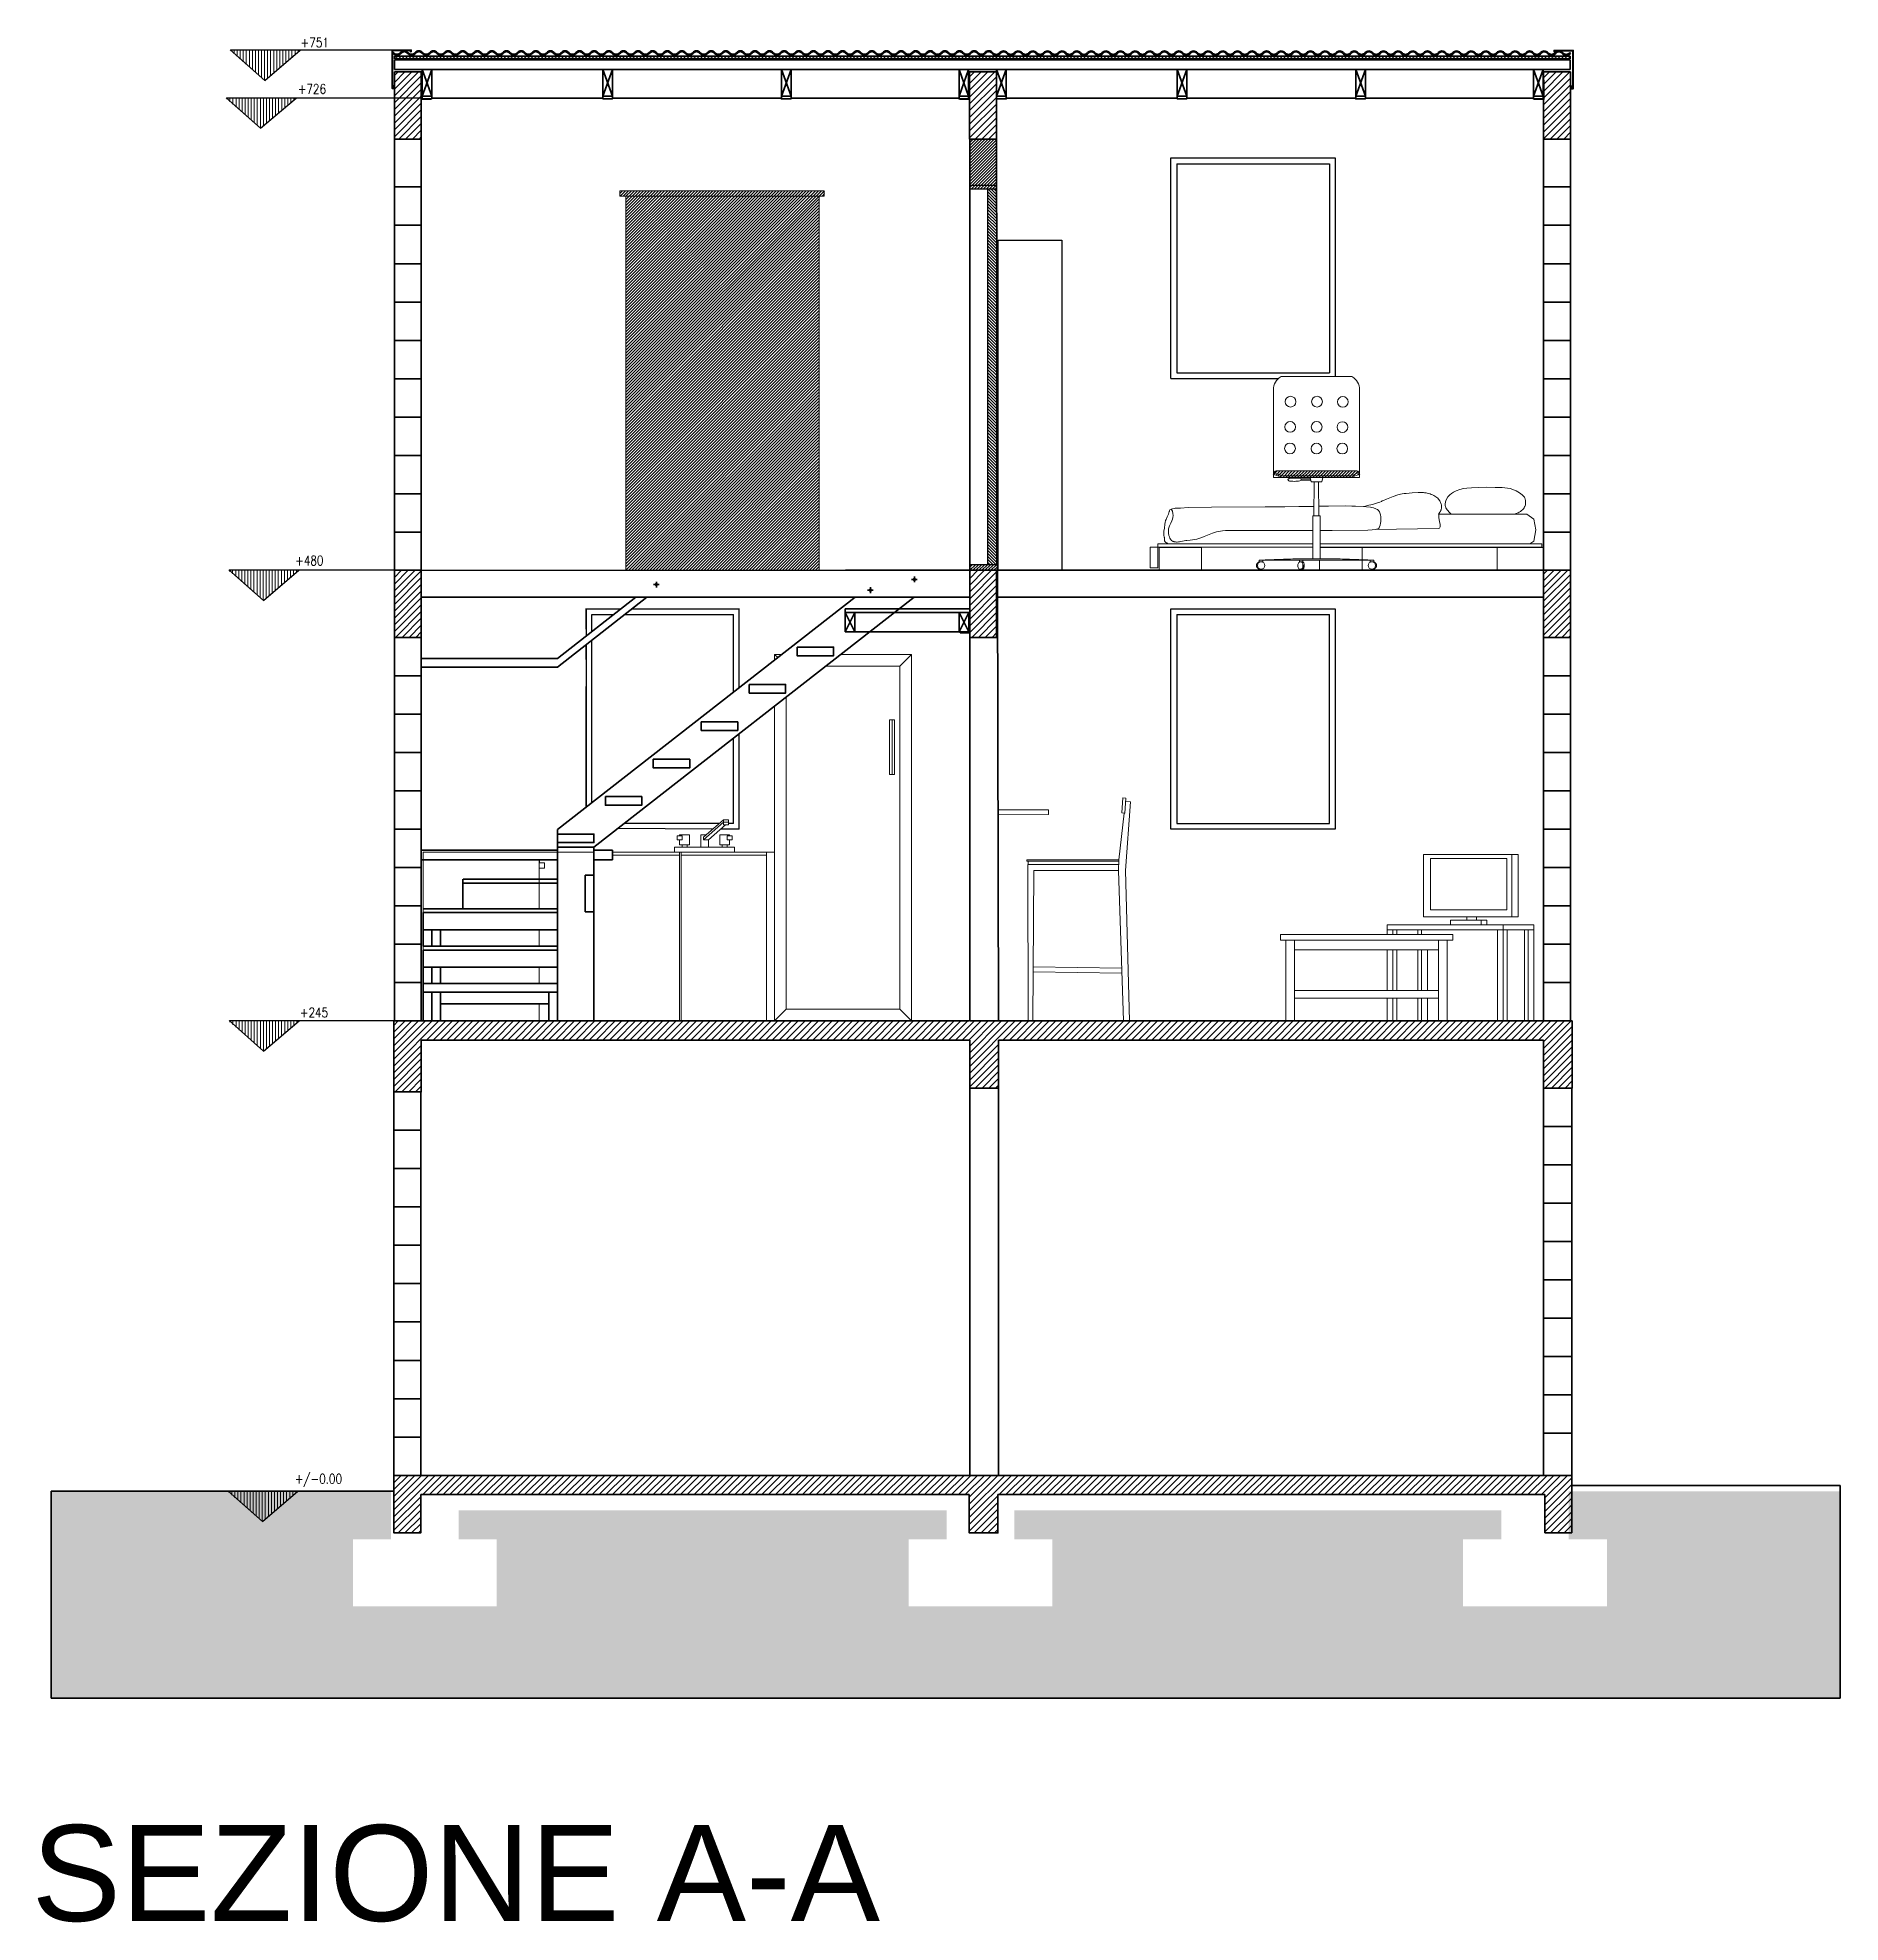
# Model space of a CAD drawing. Header units: metres. Extents: x -90 to 10476, y -9 to 23.
# Drawn here: x -60.35 to -50.95, y 2.65 to 12.48 of the extents above; entities that cross this region are included whole.
import ezdxf

# ---------------------------------------------------------------- set-up
doc = ezdxf.new("R2010")
doc.units = ezdxf.units.M
doc.header["$LTSCALE"] = 5
doc.header["$MEASUREMENT"] = 0
doc.linetypes.add('ACAD_ISO02W100', pattern=[15, 12, -3])
doc.layers.get('0').update_dxf_attribs({"color": 253})
for name, color, linetype, lineweight in [('A-ANNO-NOTE', 7, 'Continuous', 35), ('A-DOOR-FULL', 181, 'Continuous', 25), ('A-ELEV-MBE1', 7, 'Continuous', 35), ('A-ELEV-PATT', 255, 'Continuous', 18), ('A-FLOR-LEVL', 7, 'Continuous', 35), ('A-FURN', 253, 'Continuous', 18), ('A-GLAZ-FULL', 4, 'Continuous', 25), ('A-SECT-MCUT', 7, 'Continuous', 35), ('A-SECT-PATT', 8, 'Continuous', 18), ('A-WALL-FULL', 7, 'Continuous', 35)]:
    doc.layers.add(name, color=color, linetype=linetype, lineweight=lineweight)
for name, color, linetype in [('IKE120036-t1', 253, 'Continuous'), ('Layer1', 253, 'Continuous'), ('quote', 3, 'Continuous'), ('sezioni', 1, 'Continuous')]:
    doc.layers.add(name, color=color, linetype=linetype)
doc.styles.add('E-ROMANS', font='romans.shx', dxfattribs={"width": 0.8})
doc.styles.get("Standard").update_dxf_attribs({"font": 'arial.ttf'})
pattern_1 = [(45, (-60.257739, 3.721465), (-0.01767767, 0.01767767), [])]
pattern_2 = [(45, (0, -9e-16), (-0.007857724, 0.007857724), [])]

msp = doc.modelspace()

# ---------------------------------------------------------------- texts
at = {"layer": 'quote', "insert": (-58.976, 12.4784), "char_height": 0.05, "attachment_point": 1, "style": 'E-ROMANS'}
msp.add_mtext_dynamic_manual_height_columns('+751', width=0.003001, gutter_width=9, heights=[0], dxfattribs=at)
at = {"layer": 'quote', "char_height": 0.05, "attachment_point": 1, "style": 'E-ROMANS'}
for s, insert in [('+726', (-58.9908, 12.2361)), ('+480', (-59.0043, 9.7766)), ('+245', (-58.9801, 7.4199)), ('+/-0.00', (-59.0067, 4.9885))]:
    msp.add_mtext(s, dxfattribs=dict(at, insert=insert))
at = {"layer": 'sezioni', "insert": (-60.3791, 3.1573), "char_height": 0.5, "attachment_point": 1}
msp.add_mtext_dynamic_manual_height_columns('SEZIONE A-A', width=8133.409459, gutter_width=12.5, heights=[0], dxfattribs=at)

# ---------------------------------------------------------------- blocks, each defined once
blk = doc.blocks.new('A$C5FBF31B7')
for p, q in [((-74.4, 202.5), (-34.7, 202.5)), ((-77, 149.9), (-32, 149.9)), ((-70.6, 147), (-38.4, 147)), ((-57.9, 145.5), (-63.1, 145.5)), ((-63.1, 145.5), (-63.1, 144.7)), ((-63.1, 144.7), (-57.7, 144.7)), ((-53.3, 143.8), (-55.8, 143.8)), ((-53.2, 124.8), (-55.9, 124.8)), ((-87.4, 97), (-88, 97)), ((-86.5, 99), (-86.5, 99.9)), ((-84.5, 99), (-86.5, 99)), ((-85.5, 99), (-86.1, 99)), ((-84.7, 99), (-85.3, 99)), ((-84.5, 99.9), (-84.5, 98.9)), ((-63.1, 95), (-63.9, 95)), ((-63.1, 99), (-63.7, 99)), ((-62.3, 95), (-63.1, 95)), ((-62.3, 99), (-62.8, 99)), ((-62.1, 97), (-61.3, 97)), ((-56.5, 100.7), (-52.5, 100.7)), ((-24.5, 99.9), (-24.5, 98.9)), ((-24.5, 99), (-22.5, 99)), ((-24.3, 99), (-23.7, 99)), ((-23.5, 99), (-22.9, 99)), ((-22.5, 99), (-22.5, 99.9)), ((-21.6, 97), (-21, 97))]:
    blk.add_line(p, q)
for points in [[(-78.6, 194.9), (-78.6, 146.2), (-54.5, 146.2)], [(-30.4, 194.9), (-30.4, 146.2), (-54.5, 146.2)], [(-63.1, 145.5), (-63.5, 145.6), (-64, 145.7), (-64.6, 145.7), (-65.3, 145.8), (-66.1, 145.8), (-66.9, 145.8), (-67.7, 145.8), (-68.3, 145.7), (-68.9, 145.7), (-69.3, 145.7), (-69.7, 145.6), (-69.9, 145.5), (-70.1, 145.5), (-70.2, 145.4), (-70.3, 145.3), (-70.4, 145.2), (-70.4, 145.2), (-70.4, 145.1), (-70.5, 145), (-70.5, 144.9), (-70.5, 144.8), (-70.4, 144.8), (-70.4, 144.7), (-70.4, 144.6), (-70.3, 144.5), (-70.2, 144.4), (-70.1, 144.4), (-69.9, 144.3), (-69.6, 144.2), (-69.3, 144.2), (-68.9, 144.1), (-68.3, 144.1), (-67.7, 144.1), (-66.9, 144), (-66.1, 144.1), (-65.3, 144.1), (-64.6, 144.2), (-63.9, 144.3), (-63.4, 144.4), (-63.1, 144.7)], [(-86.5, 99), (-86.1, 99)], [(-64.1, 99), (-64.1, 99), (-63.7, 99)], [(-22.5, 99), (-22.9, 99)]]:
    blk.add_lwpolyline(points)
for points in [[(-58.1, 146.2), (-57.4, 143.8), (-55.8, 143.8), (-55.9, 124.8), (-56.5, 124.8), (-56.5, 100.7), (-62.5, 100.7, 0.00904), (-73, 100.5, -0.001677), (-86.5, 100), (-86.5, 99.9), (-54.4, 99.9)], [(-50.9, 146.2), (-51.6, 143.8), (-53.3, 143.8), (-53.2, 124.8), (-52.5, 124.8), (-52.5, 100.7), (-46.5, 100.7, -0.00904), (-36, 100.5, 0.001677), (-22.5, 100), (-22.5, 99.9), (-54.6, 99.9)]]:
    blk.add_lwpolyline(points, format="xyb")
blk.add_lwpolyline([(-64, 99.9), (-62.1, 99.9), (-62.1, 99), (-64, 99)], close=True)
for centre, radius in [((-69, 188.5), 3), ((-54.2, 188.5), 3), ((-39.8, 188.4), 3), ((-69.2, 174.4), 3), ((-54.4, 174.4), 3), ((-40, 174.3), 3), ((-69.3, 162.4), 3), ((-54.5, 162.3), 3), ((-40.1, 162.3), 3), ((-85.4, 97), 2.03), ((-23.6, 97), 2.03)]:
    blk.add_circle(centre, radius)
for centre, radius, start, end in [((-70.5, 195.4), 8.06, 118.2955, 181.6314), ((-38.5, 195.4), 8.06, 358.3686, 61.7045), ((-76, 147.4), 2.72, 111.981, 161.4981), ((-70.3, 163.6), 17.5, 241.5863, 269.1058), ((-70.3, 164.5), 17.5, 242.8358, 269.1058), ((-38.7, 164.5), 17.5, 270.8942, 297.1642), ((-38.7, 163.6), 17.5, 270.8942, 298.4137), ((-33, 147.4), 2.72, 18.5019, 68.019), ((-86, 97), 2.03, 81.2448, 278.7552), ((-23, 97), 2.03, 261.2448, 98.7552)]:
    blk.add_arc(centre, radius, start, end)
for centre, start_param, end_param in [((-63.9, 97), 0, 3.141593), ((-63.1, 97), 3.141593, 6.283185), ((-62.7, 97), 3.141593, 4.712389), ((-62.3, 97), 3.141593, 6.283185)]:
    blk.add_ellipse(centre, major_axis=(0, 2.03), ratio=0.488012, start_param=start_param, end_param=end_param)
blk = doc.blocks.new('族几何图形组合_3698-Left')
at = {"layer": 'IKE120036-t1'}
for p, q in [((-140, 2020), (250, 2020)), ((-140, 0), (-140, 2020)), ((250, 2020), (250, 0)), ((250, 0), (-140, 0))]:
    blk.add_line(p, q, dxfattribs=at)
blk = doc.blocks.new('A$C23384007')
for points in [[(-30.7, 266.7), (-157.9, 266.7), (-157.9, 263.4), (-30.7, 263.4)], [(-33.9, 263.4), (-154.3, 263.4), (-154.3, 30.3), (-33.9, 30.3)]]:
    blk.add_lwpolyline(points, close=True)

# ---------------------------------------------------------------- hatches: boundary and pattern name
at = {"true_color": 0x636466}
h = msp.add_hatch(dxfattribs=at)
h.set_pattern_fill('ANSI31', color=251, scale=0.0035)
h.set_pattern_definition(pattern_2)
h.paths.add_polyline_path([(-55.3474, 11.9497), (-55.4866, 11.9497), (-55.4866, 11.7101), (-55.3468, 11.7101)])
h.paths.add_polyline_path([(-55.3468, 11.7101), (-55.4866, 11.7101), (-55.4866, 11.6901), (-55.3468, 11.6901)])
at = {"layer": 'A-DOOR-FULL', "true_color": 0x636466}
h = msp.add_hatch(dxfattribs=at)
h.set_pattern_fill('ANSI31', color=251, scale=0.0035, angle=90)
h.set_pattern_definition([(135, (-38.783117, 2.262853), (-0.007857724, -0.007857724), [])])
h.paths.add_polyline_path([(-55.392, 9.7301), (-55.347, 9.7301), (-55.3471, 11.6901), (-55.3921, 11.6901)])
h = msp.add_hatch(dxfattribs=at)
h.set_pattern_fill('ANSI31', color=251, scale=0.0035)
h.set_pattern_definition(pattern_2)
h.paths.add_polyline_path([(-55.4868, 9.73), (-55.4868, 9.7012), (-55.347, 9.7012), (-55.3423, 9.7012), (-55.3423, 9.73)])
at = {"layer": 'A-ELEV-PATT'}
h = msp.add_hatch(dxfattribs=at)
h.set_pattern_fill('ANSI31', color=256, scale=0.005, angle=225, style=0)
h.set_pattern_definition([(270, (145.321561, -119.410005), (0.015875, -4e-17), [])])
h.paths.add_polyline_path([(-59.3458, 12.4136), (-59.1618, 12.255), (-58.9778, 12.4136)])
h = msp.add_hatch(dxfattribs=at)
h.set_pattern_fill('ANSI31', color=256, scale=0.005, angle=225, style=0)
h.set_pattern_definition([(270, (145.299666, -119.659766), (0.015875, -4e-17), [])])
h.paths.add_polyline_path([(-59.3677, 12.1638), (-59.1837, 12.0053), (-58.9997, 12.1638)])
h = msp.add_hatch(dxfattribs=at)
h.set_pattern_fill('ANSI31', color=256, scale=0.005, angle=225, style=0)
h.set_pattern_definition([(270, (145.313951, -122.122308), (0.015875, -4e-17), [])])
h.paths.add_polyline_path([(-59.3534, 9.7013), (-59.1694, 9.5427), (-58.9854, 9.7013)])
h = msp.add_hatch(dxfattribs=at)
h.set_pattern_fill('ANSI31', color=256, scale=0.005, angle=225, style=0)
h.set_pattern_definition([(270, (145.315478, -124.473086), (0.015875, -4e-17), [])])
h.paths.add_polyline_path([(-59.3519, 7.3505), (-59.1679, 7.1919), (-58.9839, 7.3505)])
h = msp.add_hatch(dxfattribs=at)
h.set_pattern_fill('ANSI31', color=256, scale=0.005, angle=225, style=0)
h.set_pattern_definition([(270, (145.309597, -126.925708), (0.015875, -4e-17), [])])
h.paths.add_polyline_path([(-59.3578, 4.8979), (-59.1738, 4.7393), (-58.9898, 4.8979)])
at = {"layer": 'A-FURN', "true_color": 0x636466}
h = msp.add_hatch(dxfattribs=at)
h.set_pattern_fill('ANSI31', color=251, scale=0.0035)
h.set_pattern_definition([(45, (-26.456943, -0.098878), (-0.007857724, 0.007857724), [])])
h.paths.add_polyline_path([(-56.2717, 11.6526), (-57.2801, 11.6526), (-57.2801, 9.7), (-56.2717, 9.7)])
h.paths.add_polyline_path([(-56.2445, 11.6805), (-57.3099, 11.6805), (-57.3099, 11.6526), (-56.2445, 11.6526)])
h = msp.add_hatch(dxfattribs=at)
h.set_pattern_fill('ANSI31', color=251, scale=0.0035)
h.set_pattern_definition([(45, (0, -3e-15), (-0.007857724, 0.007857724), [])])
h.paths.add_polyline_path([(-53.4681, 10.22), (-53.8891, 10.22, 0.14739), (-53.9005, 10.2108, 0.115129), (-53.8286, 10.1928), (-53.5287, 10.1928, 0.115129), (-53.4567, 10.2108, 0.14739)])
h.paths.add_polyline_path([(-53.4536, 10.2045), (-53.4536, 10.2045, 0.069816), (-53.4567, 10.2108, -0.115129), (-53.5287, 10.1928), (-53.8286, 10.1928, -0.115129), (-53.9005, 10.2108, 0.069836), (-53.9037, 10.2045, 0.120657), (-53.8286, 10.1849), (-53.6786, 10.1849), (-53.5287, 10.1849, 0.120656)])
at = {"layer": 'A-SECT-PATT'}
h = msp.add_hatch(dxfattribs=at)
h.set_pattern_fill('ANSI31', color=256, scale=0.1, style=0)
h.set_pattern_definition([(45, (-78.930534, -5.674175), (-0.008838835, 0.008838835), [])])
h.paths.add_polyline_path([(-52.3564, 12.3828), (-58.487, 12.3828), (-58.487, 12.3678), (-52.3564, 12.3678)])
h = msp.add_hatch(dxfattribs=at)
h.set_pattern_fill('ANSI31', color=256, scale=0.2, style=0)
h.set_pattern_definition(pattern_1)
h.paths.add_polyline_path([(-58.347, 12.2997), (-58.487, 12.2997), (-58.487, 11.9497), (-58.347, 11.9497)])
h = msp.add_hatch(dxfattribs=at)
h.set_pattern_fill('ANSI31', color=256, scale=0.2, style=0)
h.set_pattern_definition(pattern_1)
h.paths.add_polyline_path([(-55.3474, 12.2997), (-55.4874, 12.2997), (-55.4874, 11.9497), (-55.3474, 11.9497)])
h = msp.add_hatch(dxfattribs=at)
h.set_pattern_fill('ANSI31', color=256, scale=0.2, style=0)
h.set_pattern_definition([(45, (-57.259122, 3.721465), (-0.01767767, 0.01767767), [])])
h.paths.add_polyline_path([(-52.3545, 12.2997), (-52.4945, 12.2997), (-52.4945, 11.9497), (-52.3545, 11.9497)])
h = msp.add_hatch(dxfattribs=at)
h.set_pattern_fill('ANSI31', color=256, scale=0.2, style=0)
h.set_pattern_definition(pattern_1)
h.paths.add_polyline_path([(-58.347, 9.7012), (-58.487, 9.7012), (-58.487, 9.3512), (-58.347, 9.3512)])
h = msp.add_hatch(dxfattribs=at)
h.set_pattern_fill('ANSI31', color=256, scale=0.2, style=0)
h.set_pattern_definition(pattern_1)
h.paths.add_polyline_path([(-55.347, 9.7012), (-55.487, 9.7012), (-55.487, 9.3512), (-55.347, 9.3512)])
h = msp.add_hatch(dxfattribs=at)
h.set_pattern_fill('ANSI31', color=256, scale=0.2, style=0)
h.set_pattern_definition([(45, (-57.264826, 1.127572), (-0.01767767, 0.01767767), [])])
h.paths.add_polyline_path([(-52.3545, 9.7012), (-52.4945, 9.7012), (-52.4945, 9.3512), (-52.3545, 9.3512)])
h = msp.add_hatch(dxfattribs=at)
h.set_pattern_fill('STEEL', color=256, scale=0.02, angle=90, style=0)
h.set_pattern_definition([(225, (9.4466396, -25.0079467), (-0.00176776695, 0.00176776695), []), (225, (9.4453896, -25.0079467), (-0.00176776695, 0.00176776695), [])])
h.paths.add_polyline_path([(-55.537, 9.3756), (-55.537, 9.3806), (-55.492, 9.3806), (-55.492, 9.4256), (-55.487, 9.4256), (-55.487, 9.3756)])
h = msp.add_hatch(dxfattribs=at)
h.set_pattern_fill('ANSI31', color=256, scale=0.2, style=0)
h.set_pattern_definition(pattern_1)
h.paths.add_polyline_path([(-58.347, 7.2506), (-55.487, 7.2506), (-55.487, 7.0006), (-55.337, 7.0006), (-55.337, 7.2506), (-52.4945, 7.2506), (-52.4945, 7.0006), (-52.3445, 7.0006), (-52.3445, 7.3506), (-52.4945, 7.3506), (-57.15, 7.3506), (-58.49, 7.3506), (-58.49, 6.9808), (-58.347, 6.9808)])
h = msp.add_hatch(dxfattribs=at)
h.set_pattern_fill('ANSI31', color=256, scale=0.2, style=0)
h.set_pattern_definition([(45, (-60.260665, 3.701666), (-0.01767767, 0.01767767), [])])
h.paths.add_polyline_path([(-52.3474, 4.9808), (-52.4874, 4.9808), (-55.3399, 4.9808), (-55.4891, 4.9808), (-58.35, 4.9808), (-58.49, 4.9808), (-58.49, 4.6808), (-58.35, 4.6808), (-58.35, 4.8808), (-55.4891, 4.8808), (-55.4891, 4.6808), (-55.3399, 4.6808), (-55.3399, 4.8808), (-52.4874, 4.8808), (-52.4874, 4.6808), (-52.3474, 4.6808)])
h = msp.add_hatch(dxfattribs=at)
h.set_pattern_fill('DOTS', color=256, style=0)
h.set_pattern_definition([(0, (-107.35043, 1.00305), (0.03125, 0.0625), [0, -0.0625])])
h.paths.add_polyline_path([(-52.9141, 4.6479), (-52.715, 4.6479), (-52.715, 4.7979), (-55.2549, 4.7979), (-55.2549, 4.6479), (-55.0557, 4.6479), (-55.0557, 4.2979), (-55.8057, 4.2979), (-55.8057, 4.6479), (-55.6066, 4.6479), (-55.6066, 4.7979), (-58.1527, 4.7979), (-58.1527, 4.6479), (-57.9536, 4.6479), (-57.9536, 4.2979), (-58.7036, 4.2979), (-58.7036, 4.6479), (-58.5044, 4.6479), (-58.5044, 4.7979), (-58.5058, 4.7979), (-58.5058, 4.8979), (-60.2765, 4.8979), (-60.2765, 3.8188), (-50.947, 3.8188), (-50.947, 4.2979), (-50.947, 4.5575), (-50.947, 4.6479), (-50.947, 4.7979), (-50.947, 4.8979), (-52.3633, 4.8979), (-52.3633, 4.7979), (-52.3633, 4.6479), (-52.1641, 4.6479), (-52.1641, 4.2979), (-52.9141, 4.2979)])

# ---------------------------------------------------------------- linework, layer by layer
for p, q in [((-58.347, 9.1965), (-58.347, 9.2415)), ((-57.7315, 8.1915), (-57.7315, 8.175)), ((-58.347, 7.3506), (-58.337, 7.3506)), ((-56.5052, 7.3506), (-57.487, 7.3506))]:
    msp.add_line(p, q)
at = {"layer": 'A-ANNO-NOTE'}
for p, q in [((-52.5099, 12.4005), (-52.506, 12.3973)), ((-52.4337, 12.4005), (-52.4298, 12.3973)), ((-52.3575, 12.4005), (-52.3536, 12.3973)), ((-58.487, 12.3631), (-58.487, 12.3131)), ((-52.3563, 12.3678), (-52.3564, 12.3828)), ((-52.3563, 12.3631), (-52.3563, 12.3131)), ((-55.3474, 11.9497), (-55.337, 7.3506)), ((-55.347, 9.7012), (-52.4945, 9.7012)), ((-55.347, 9.5608), (-52.4945, 9.5608)), ((-55.337, 7.3506), (-52.4945, 7.3506)), ((-55.487, 7.0006), (-55.487, 4.9808)), ((-55.337, 7.0006), (-55.337, 4.9808)), ((-50.947, 4.9284), (-52.3474, 4.9284)), ((-50.947, 3.8188), (-50.947, 4.9284)), ((-60.2765, 4.8979), (-58.49, 4.8979)), ((-60.2765, 3.8188), (-50.947, 3.8188))]:
    msp.add_line(p, q, dxfattribs=at)
at = {"layer": 'A-ANNO-NOTE', "color": 252, "true_color": 0x939598}
msp.add_line((-55.3474, 12.3759), (-55.341, 12.3828), dxfattribs=at)
at = {"layer": 'A-DOOR-FULL'}
for p, q in [((-55.487, 11.7101), (-55.3471, 11.7101)), ((-55.487, 11.6901), (-55.3471, 11.6901)), ((-55.3425, 9.73), (-55.4865, 9.73))]:
    msp.add_line(p, q, dxfattribs=at)
msp.add_lwpolyline([(-55.3921, 11.6901), (-55.3471, 11.6901), (-55.347, 9.7301), (-55.392, 9.7301), (-55.3921, 11.6901)], dxfattribs=at)
at = {"layer": 'A-ELEV-MBE1'}
for p, q in [((-58.4929, 12.4016), (-58.4967, 12.3984)), ((-58.4027, 12.4039), (-58.3997, 12.4039)), ((-57.4261, 12.4016), (-57.4299, 12.3984)), ((-57.388, 12.4016), (-57.3841, 12.3984)), ((-56.8165, 12.4016), (-56.8203, 12.3984)), ((-55.7497, 12.4016), (-55.7535, 12.3984)), ((-55.7116, 12.4016), (-55.7077, 12.3984)), ((-54.3006, 12.4005), (-54.3044, 12.3973)), ((-54.2625, 12.4005), (-54.2586, 12.3973)), ((-53.691, 12.4005), (-53.6948, 12.3973)), ((-52.6242, 12.4005), (-52.628, 12.3973)), ((-52.5861, 12.4005), (-52.5822, 12.3973)), ((-58.487, 12.3828), (-52.3564, 12.3828)), ((-58.487, 12.3678), (-58.487, 12.3828)), ((-58.487, 12.3678), (-55.3474, 12.3678)), ((-58.487, 12.3631), (-55.3474, 12.3631)), ((-58.4868, 12.3131), (-55.3474, 12.3131)), ((-58.3428, 12.2575), (-58.3428, 12.3131)), ((-55.4926, 12.1592), (-55.4926, 12.3131)), ((-55.4913, 12.3131), (-52.3563, 12.3131)), ((-55.3474, 12.3678), (-52.3563, 12.3678)), ((-55.3474, 12.3631), (-52.3563, 12.3631)), ((-52.4972, 12.1592), (-52.4972, 12.3131)), ((-58.4927, 12.2169), (-58.4927, 12.2269)), ((-58.4897, 12.2269), (-58.4927, 12.2269)), ((-58.4897, 12.2139), (-58.4897, 12.2269)), ((-58.3423, 12.2575), (-58.347, 12.2575)), ((-55.4926, 12.2075), (-55.4884, 12.2075)), ((-52.4972, 12.2075), (-52.493, 12.2075)), ((-52.3497, 12.2124), (-52.3497, 12.2254)), ((-52.3497, 12.2254), (-52.3467, 12.2254)), ((-52.3467, 12.2154), (-52.3467, 12.2254)), ((-58.297, 12.1575), (-58.297, 12.1592)), ((-58.2923, 12.1632), (-57.4002, 12.1632)), ((-57.3502, 12.1632), (-56.4689, 12.1632)), ((-56.4189, 12.1632), (-55.5426, 12.1632)), ((-55.2969, 12.1632), (-54.4048, 12.1632)), ((-54.3548, 12.1632), (-53.4735, 12.1632)), ((-53.4235, 12.1632), (-52.5472, 12.1632)), ((-55.4866, 11.9509), (-55.487, 7.3506)), ((-58.347, 9.7006), (-55.4872, 9.7008)), ((-57.1212, 9.6115), (-57.1212, 9.6415)), ((-55.449, 9.7008), (-56.1352, 9.7008)), ((-55.7606, 9.6533), (-55.7906, 9.6533)), ((-55.7756, 9.6383), (-55.7756, 9.6683)), ((-58.347, 9.5606), (-55.4872, 9.5608)), ((-57.637, 9.1965), (-57.1701, 9.5607)), ((-57.637, 9.2415), (-57.2278, 9.5607)), ((-57.637, 8.3494), (-56.085, 9.5601)), ((-57.447, 8.2567), (-55.776, 9.5601)), ((-57.1062, 9.6265), (-57.1362, 9.6265)), ((-55.9897, 9.5973), (-56.0197, 9.5973)), ((-56.0047, 9.5823), (-56.0047, 9.6123)), ((-57.487, 9.5008), (-57.487, 9.3932)), ((-56.137, 9.5006), (-56.137, 9.4806)), ((-55.878, 9.4806), (-55.487, 9.4806)), ((-55.487, 9.5001), (-55.8529, 9.5001)), ((-55.8523, 9.5006), (-55.487, 9.5006)), ((-55.492, 9.3826), (-55.4921, 9.4812)), ((-56.0062, 9.3806), (-55.487, 9.3806)), ((-58.347, 9.2415), (-57.637, 9.2415)), ((-57.487, 9.2363), (-57.487, 9.3045)), ((-57.637, 9.1965), (-58.347, 9.1965)), ((-57.637, 8.3494), (-57.637, 7.5456)), ((-57.637, 8.1461), (-57.637, 8.263)), ((-57.4468, 8.2569), (-57.637, 8.2571)), ((-57.447, 8.2567), (-57.447, 7.3506)), ((-58.347, 8.2415), (-57.637, 8.2415)), ((-58.347, 8.1915), (-57.637, 8.1915)), ((-57.447, 8.2415), (-57.3491, 8.2415)), ((-57.447, 8.1915), (-57.3491, 8.1915)), ((-57.3491, 8.1915), (-57.3491, 8.2415)), ((-57.637, 7.9356), (-58.337, 7.9356)), ((-58.337, 7.7406), (-58.337, 7.9156)), ((-57.637, 7.9156), (-58.337, 7.9156)), ((-57.637, 7.8256), (-58.337, 7.8256)), ((-58.2919, 7.7406), (-58.2919, 7.8256)), ((-58.247, 7.8256), (-58.247, 7.7406)), ((-57.637, 7.7406), (-58.337, 7.7406)), ((-58.337, 7.7206), (-58.337, 7.5456)), ((-57.637, 7.7206), (-58.337, 7.7206)), ((-57.637, 7.6306), (-58.337, 7.6306)), ((-58.2919, 7.6306), (-58.2919, 7.5456)), ((-58.247, 7.5456), (-58.247, 7.6306)), ((-58.337, 7.5006), (-58.337, 7.5456)), ((-57.637, 7.5456), (-58.337, 7.5456)), ((-57.637, 7.5006), (-58.337, 7.5006)), ((-58.247, 7.5006), (-58.247, 7.3506)), ((-57.637, 7.5456), (-57.637, 7.5006)), ((-57.682, 7.4406), (-58.247, 7.4406)), ((-52.4845, 7.0006), (-52.4845, 7.0006)), ((-52.4845, 7.0006), (-52.4826, 7.0006)), ((-52.4826, 7.0006), (-52.4845, 7.0006)), ((-52.3445, 7.0006), (-52.4063, 7.0006)), ((-52.4063, 7.0006), (-52.3445, 7.0006)), ((-60.2765, 4.8979), (-60.2765, 3.8188))]:
    msp.add_line(p, q, dxfattribs=at)
at = {"layer": 'A-ELEV-MBE1', "ltscale": 0.03}
for p, q in [((-56.137, 9.5006), (-55.8523, 9.5006)), ((-56.137, 9.4806), (-55.878, 9.4806)), ((-56.087, 9.4806), (-56.137, 9.3806)), ((-56.137, 9.4806), (-56.087, 9.3806)), ((-55.4921, 9.4806), (-55.5421, 9.3806)), ((-55.5421, 9.4803), (-55.4921, 9.3803)), ((-56.137, 9.3806), (-56.0062, 9.3806))]:
    msp.add_line(p, q, dxfattribs=at)
at = {"layer": 'A-ELEV-MBE1'}
for points in [[(-58.4897, 12.2139), (-58.4997, 12.2139), (-58.4997, 12.4139), (-58.3997, 12.4139), (-58.3997, 12.4039)], [(-58.4927, 12.2169), (-58.4967, 12.2169), (-58.4967, 12.4109), (-58.4027, 12.4109), (-58.4027, 12.4039)], [(-52.3497, 12.2124), (-52.3397, 12.2124), (-52.3397, 12.4124), (-52.4397, 12.4124), (-52.4397, 12.4024)], [(-52.3467, 12.2154), (-52.3427, 12.2154), (-52.3427, 12.4094), (-52.4367, 12.4094), (-52.4367, 12.4024)], [(-58.347, 12.2575), (-58.347, 12.1575), (-58.297, 12.1575)], [(-55.4884, 12.2575), (-55.4884, 12.1575), (-55.5384, 12.1575)], [(-52.493, 12.2575), (-52.493, 12.1575), (-52.543, 12.1575)], [(-58.3423, 12.173), (-58.3423, 12.1592), (-58.2923, 12.1592), (-58.2923, 12.173)], [(-57.4002, 12.173), (-57.4002, 12.1592), (-57.3502, 12.1592), (-57.3502, 12.173)], [(-56.4689, 12.173), (-56.4689, 12.1592), (-56.4189, 12.1592), (-56.4189, 12.173)], [(-55.5426, 12.173), (-55.5426, 12.1592), (-55.4926, 12.1592), (-55.4926, 12.173)], [(-55.3469, 12.173), (-55.3469, 12.1592), (-55.2969, 12.1592), (-55.2969, 12.173)], [(-54.4048, 12.173), (-54.4048, 12.1592), (-54.3548, 12.1592), (-54.3548, 12.173)], [(-53.4735, 12.173), (-53.4735, 12.1592), (-53.4235, 12.1592), (-53.4235, 12.173)], [(-52.5472, 12.173), (-52.5472, 12.1592), (-52.4972, 12.1592), (-52.4972, 12.173)], [(-55.537, 9.3756), (-55.537, 9.3806), (-55.492, 9.3806), (-55.492, 9.4256), (-55.487, 9.4256)], [(-55.537, 9.3756), (-55.487, 9.3756), (-55.487, 9.4256)], [(-57.492, 7.9206), (-57.492, 8.1106), (-57.447, 8.1106), (-57.447, 7.9206), (-57.492, 7.9206)], [(-58.337, 7.3506), (-58.337, 7.5006), (-58.292, 7.5006), (-58.292, 7.3506), (-58.337, 7.3506)], [(-57.682, 7.3506), (-57.682, 7.5006), (-57.637, 7.5006), (-57.637, 7.3506), (-57.682, 7.3506)], [(-55.487, 7.3506), (-55.487, 7.3506), (-55.337, 7.3506)], [(-55.337, 7.2506), (-55.337, 7.0006), (-55.487, 7.0006), (-55.487, 7.2506)]]:
    msp.add_lwpolyline(points, dxfattribs=at)
at = {"layer": 'A-ELEV-MBE1', "ltscale": 0.03}
for points in [[(-56.137, 9.3806), (-56.137, 9.4806), (-56.087, 9.4806), (-56.087, 9.3806), (-56.137, 9.3806)], [(-55.5421, 9.3806), (-55.5421, 9.4806), (-55.4921, 9.4806), (-55.4921, 9.3806), (-55.5421, 9.3806)]]:
    msp.add_lwpolyline(points, dxfattribs=at)
for points in [[(-56.387, 9.3006), (-56.197, 9.3006), (-56.197, 9.2556), (-56.387, 9.2556)], [(-56.637, 9.1056), (-56.447, 9.1056), (-56.447, 9.0606), (-56.637, 9.0606)], [(-56.887, 8.9106), (-56.697, 8.9106), (-56.697, 8.8656), (-56.887, 8.8656)], [(-57.137, 8.7156), (-56.947, 8.7156), (-56.947, 8.6706), (-57.137, 8.6706)], [(-57.387, 8.5206), (-57.197, 8.5206), (-57.197, 8.4756), (-57.387, 8.4756)], [(-57.637, 8.3256), (-57.447, 8.3256), (-57.447, 8.2806), (-57.637, 8.2806)]]:
    msp.add_lwpolyline(points, close=True, dxfattribs=at)
at = {"layer": 'A-ELEV-MBE1'}
for centre in [(-55.7756, 9.6533), (-57.1212, 9.6265), (-56.0047, 9.5973)]:
    msp.add_circle(centre, 0.005, dxfattribs=at)
for centre, radius, start, end in [((-58.4738, 12.4172), 0.0297, 219.42406, 320.57594), ((-58.4738, 12.4172), 0.0247, 219.42406, 320.57594), ((-58.4357, 12.3859), 0.0247, 39.42406, 140.57594), ((-58.4357, 12.3859), 0.0197, 39.42406, 140.57594), ((-58.3976, 12.4172), 0.0297, 219.42406, 320.57594), ((-58.3976, 12.4172), 0.0247, 219.42406, 320.57594), ((-58.3595, 12.3859), 0.0247, 39.42406, 140.57594), ((-58.3595, 12.3859), 0.0197, 39.42406, 140.57594), ((-58.3214, 12.4172), 0.0297, 219.42406, 320.57594), ((-58.3214, 12.4172), 0.0247, 219.42406, 320.57594), ((-58.2833, 12.3859), 0.0247, 39.42406, 140.57594), ((-58.2833, 12.3859), 0.0197, 39.42406, 140.57594), ((-58.2452, 12.4172), 0.0297, 219.42406, 320.57594), ((-58.2452, 12.4172), 0.0247, 219.42406, 320.57594), ((-58.2071, 12.3859), 0.0247, 39.42406, 140.57594), ((-58.2071, 12.3859), 0.0197, 39.42406, 140.57594), ((-58.169, 12.4172), 0.0297, 219.42406, 320.57594), ((-58.169, 12.4172), 0.0247, 219.42406, 320.57594), ((-58.1309, 12.3859), 0.0247, 39.42406, 140.57594), ((-58.1309, 12.3859), 0.0197, 39.42406, 140.57594), ((-58.0928, 12.4172), 0.0297, 219.42406, 320.57594), ((-58.0928, 12.4172), 0.0247, 219.42406, 320.57594), ((-58.0547, 12.3859), 0.0247, 39.42406, 140.57594), ((-58.0547, 12.3859), 0.0197, 39.42406, 140.57594), ((-58.0166, 12.4172), 0.0297, 219.42406, 320.57594), ((-58.0166, 12.4172), 0.0247, 219.42406, 320.57594), ((-57.9785, 12.3859), 0.0247, 39.42406, 140.57594), ((-57.9785, 12.3859), 0.0197, 39.42406, 140.57594), ((-57.9404, 12.4172), 0.0297, 219.42406, 320.57594), ((-57.9404, 12.4172), 0.0247, 219.42406, 320.57594), ((-57.9023, 12.3859), 0.0247, 39.42406, 140.57594), ((-57.9023, 12.3859), 0.0197, 39.42406, 140.57594), ((-57.8642, 12.4172), 0.0297, 219.42406, 320.57594), ((-57.8642, 12.4172), 0.0247, 219.42406, 320.57594), ((-57.8261, 12.3859), 0.0247, 39.42406, 140.57594), ((-57.8261, 12.3859), 0.0197, 39.42406, 140.57594), ((-57.788, 12.4172), 0.0297, 219.42406, 320.57594), ((-57.788, 12.4172), 0.0247, 219.42406, 320.57594), ((-57.7499, 12.3859), 0.0247, 39.42406, 140.57594), ((-57.7499, 12.3859), 0.0197, 39.42406, 140.57594), ((-57.7118, 12.4172), 0.0297, 219.42406, 320.57594), ((-57.7118, 12.4172), 0.0247, 219.42406, 320.57594), ((-57.6737, 12.3859), 0.0247, 39.42406, 140.57594), ((-57.6737, 12.3859), 0.0197, 39.42406, 140.57594), ((-57.6356, 12.4172), 0.0297, 219.42406, 320.57594), ((-57.6356, 12.4172), 0.0247, 219.42406, 320.57594), ((-57.5975, 12.3859), 0.0247, 39.42406, 140.57594), ((-57.5975, 12.3859), 0.0197, 39.42406, 140.57594), ((-57.5594, 12.4172), 0.0297, 219.42406, 320.57594), ((-57.5594, 12.4172), 0.0247, 219.42406, 320.57594), ((-57.5213, 12.3859), 0.0247, 39.42406, 140.57594), ((-57.5213, 12.3859), 0.0197, 39.42406, 140.57594), ((-57.4832, 12.4172), 0.0297, 219.42406, 320.57594), ((-57.4832, 12.4172), 0.0247, 219.42406, 320.57594), ((-57.4451, 12.3859), 0.0247, 39.42406, 140.57594), ((-57.4451, 12.3859), 0.0197, 39.42406, 140.57594), ((-57.407, 12.4172), 0.0297, 219.42406, 320.57594), ((-57.407, 12.4172), 0.0297, 219.42406, 320.57594), ((-57.407, 12.4172), 0.0247, 219.42406, 320.57594), ((-57.407, 12.4172), 0.0247, 219.42406, 320.57594), ((-57.3689, 12.3859), 0.0247, 39.42406, 140.57594), ((-57.3689, 12.3859), 0.0197, 39.42406, 140.57594), ((-57.3308, 12.4172), 0.0297, 219.42406, 320.57594), ((-57.3308, 12.4172), 0.0247, 219.42406, 320.57594), ((-57.2927, 12.3859), 0.0247, 39.42406, 140.57594), ((-57.2927, 12.3859), 0.0197, 39.42406, 140.57594), ((-57.2546, 12.4172), 0.0297, 219.42406, 320.57594), ((-57.2546, 12.4172), 0.0247, 219.42406, 320.57594), ((-57.2165, 12.3859), 0.0247, 39.42406, 140.57594), ((-57.2165, 12.3859), 0.0197, 39.42406, 140.57594), ((-57.1784, 12.4172), 0.0297, 219.42406, 320.57594), ((-57.1784, 12.4172), 0.0247, 219.42406, 320.57594), ((-57.1403, 12.3859), 0.0247, 39.42406, 140.57594), ((-57.1403, 12.3859), 0.0197, 39.42406, 140.57594), ((-57.1022, 12.4172), 0.0297, 219.42406, 320.57594), ((-57.1022, 12.4172), 0.0247, 219.42406, 320.57594), ((-57.0641, 12.3859), 0.0247, 39.42406, 140.57594), ((-57.0641, 12.3859), 0.0197, 39.42406, 140.57594), ((-57.026, 12.4172), 0.0297, 219.42406, 320.57594), ((-57.026, 12.4172), 0.0247, 219.42406, 320.57594), ((-56.9879, 12.3859), 0.0247, 39.42406, 140.57594), ((-56.9879, 12.3859), 0.0197, 39.42406, 140.57594), ((-56.9498, 12.4172), 0.0297, 219.42406, 320.57594), ((-56.9498, 12.4172), 0.0247, 219.42406, 320.57594), ((-56.9117, 12.3859), 0.0247, 39.42406, 140.57594), ((-56.9117, 12.3859), 0.0197, 39.42406, 140.57594), ((-56.8736, 12.4172), 0.0297, 219.42406, 320.57594), ((-56.8736, 12.4172), 0.0247, 219.42406, 320.57594), ((-56.8355, 12.3859), 0.0247, 39.42406, 140.57594), ((-56.8355, 12.3859), 0.0197, 39.42406, 140.57594), ((-56.7974, 12.4172), 0.0297, 219.42406, 320.57594), ((-56.7974, 12.4172), 0.0297, 219.42406, 320.57594), ((-56.7974, 12.4172), 0.0247, 219.42406, 320.57594), ((-56.7974, 12.4172), 0.0247, 219.42406, 320.57594), ((-56.7593, 12.3859), 0.0247, 39.42406, 140.57594), ((-56.7593, 12.3859), 0.0247, 39.42406, 140.57594), ((-56.7593, 12.3859), 0.0197, 39.42406, 140.57594), ((-56.7593, 12.3859), 0.0197, 39.42406, 140.57594), ((-56.7212, 12.4172), 0.0297, 219.42406, 320.57594), ((-56.7212, 12.4172), 0.0247, 219.42406, 320.57594), ((-56.6831, 12.3859), 0.0247, 39.42406, 140.57594), ((-56.6831, 12.3859), 0.0197, 39.42406, 140.57594), ((-56.645, 12.4172), 0.0297, 219.42406, 320.57594), ((-56.645, 12.4172), 0.0247, 219.42406, 320.57594), ((-56.6069, 12.3859), 0.0247, 39.42406, 140.57594), ((-56.6069, 12.3859), 0.0197, 39.42406, 140.57594), ((-56.5688, 12.4172), 0.0297, 219.42406, 320.57594), ((-56.5688, 12.4172), 0.0247, 219.42406, 320.57594), ((-56.5307, 12.3859), 0.0247, 39.42406, 140.57594), ((-56.5307, 12.3859), 0.0197, 39.42406, 140.57594), ((-56.4926, 12.4172), 0.0297, 219.42406, 320.57594), ((-56.4926, 12.4172), 0.0247, 219.42406, 320.57594), ((-56.4545, 12.3859), 0.0247, 39.42406, 140.57594), ((-56.4545, 12.3859), 0.0197, 39.42406, 140.57594), ((-56.4164, 12.4172), 0.0297, 219.42406, 320.57594), ((-56.4164, 12.4172), 0.0247, 219.42406, 320.57594), ((-56.3783, 12.3859), 0.0247, 39.42406, 140.57594), ((-56.3783, 12.3859), 0.0197, 39.42406, 140.57594), ((-56.3402, 12.4172), 0.0297, 219.42406, 320.57594), ((-56.3402, 12.4172), 0.0247, 219.42406, 320.57594), ((-56.3021, 12.3859), 0.0247, 39.42406, 140.57594), ((-56.3021, 12.3859), 0.0197, 39.42406, 140.57594), ((-56.264, 12.4172), 0.0297, 219.42406, 320.57594), ((-56.264, 12.4172), 0.0247, 219.42406, 320.57594), ((-56.2259, 12.3859), 0.0247, 39.42406, 140.57594), ((-56.2259, 12.3859), 0.0197, 39.42406, 140.57594), ((-56.1878, 12.4172), 0.0297, 219.42406, 320.57594), ((-56.1878, 12.4172), 0.0247, 219.42406, 320.57594), ((-56.1497, 12.3859), 0.0247, 39.42406, 140.57594), ((-56.1497, 12.3859), 0.0197, 39.42406, 140.57594), ((-56.1116, 12.4172), 0.0297, 219.42406, 320.57594), ((-56.1116, 12.4172), 0.0247, 219.42406, 320.57594), ((-56.0735, 12.3859), 0.0247, 39.42406, 140.57594), ((-56.0735, 12.3859), 0.0197, 39.42406, 140.57594), ((-56.0354, 12.4172), 0.0297, 219.42406, 320.57594), ((-56.0354, 12.4172), 0.0247, 219.42406, 320.57594), ((-55.9973, 12.3859), 0.0247, 39.42406, 140.57594), ((-55.9973, 12.3859), 0.0197, 39.42406, 140.57594), ((-55.9592, 12.4172), 0.0297, 219.42406, 320.57594), ((-55.9592, 12.4172), 0.0247, 219.42406, 320.57594), ((-55.9211, 12.3859), 0.0247, 39.42406, 140.57594), ((-55.9211, 12.3859), 0.0197, 39.42406, 140.57594), ((-55.883, 12.4172), 0.0297, 219.42406, 320.57594), ((-55.883, 12.4172), 0.0247, 219.42406, 320.57594), ((-55.8449, 12.3859), 0.0247, 39.42406, 140.57594), ((-55.8449, 12.3859), 0.0197, 39.42406, 140.57594), ((-55.8068, 12.4172), 0.0297, 219.42406, 320.57594), ((-55.8068, 12.4172), 0.0247, 219.42406, 320.57594), ((-55.7687, 12.3859), 0.0247, 39.42406, 140.57594), ((-55.7687, 12.3859), 0.0197, 39.42406, 140.57594), ((-55.7306, 12.4172), 0.0297, 219.42406, 320.57594), ((-55.7306, 12.4172), 0.0297, 219.42406, 320.57594), ((-55.7306, 12.4172), 0.0247, 219.42406, 320.57594), ((-55.7306, 12.4172), 0.0247, 219.42406, 320.57594), ((-55.6925, 12.3859), 0.0247, 39.42406, 140.57594), ((-55.6925, 12.3859), 0.0197, 39.42406, 140.57594), ((-55.6544, 12.4172), 0.0297, 219.42406, 320.57594), ((-55.6544, 12.4172), 0.0247, 219.42406, 320.57594), ((-55.6163, 12.3859), 0.0247, 39.42406, 140.57594), ((-55.6163, 12.3859), 0.0197, 39.42406, 140.57594), ((-55.5782, 12.4172), 0.0297, 219.42406, 320.57594), ((-55.5782, 12.4172), 0.0247, 219.42406, 320.57594), ((-55.5401, 12.3859), 0.0247, 39.42406, 140.57594), ((-55.5401, 12.3859), 0.0197, 39.42406, 140.57594), ((-55.502, 12.4172), 0.0297, 219.42406, 320.57594), ((-55.502, 12.4172), 0.0247, 219.42406, 320.57594), ((-55.4639, 12.3859), 0.0247, 39.42406, 140.57594), ((-55.4639, 12.3859), 0.0197, 39.42406, 140.57594), ((-55.4258, 12.4172), 0.0297, 219.42406, 320.57594), ((-55.4258, 12.4172), 0.0247, 219.42406, 320.57594), ((-55.3875, 12.3855), 0.0251, 36.63992, 140.10725), ((-55.3875, 12.3855), 0.0201, 35.97546, 139.97885), ((-55.3483, 12.4161), 0.0297, 219.42406, 320.57594), ((-55.3483, 12.4161), 0.0247, 219.42406, 320.57594), ((-55.3102, 12.3848), 0.0247, 39.42406, 140.57594), ((-55.3102, 12.3848), 0.0197, 39.42406, 140.57594), ((-55.2721, 12.4161), 0.0297, 219.42406, 320.57594), ((-55.2721, 12.4161), 0.0247, 219.42406, 320.57594), ((-55.234, 12.3848), 0.0247, 39.42406, 140.57594), ((-55.234, 12.3848), 0.0197, 39.42406, 140.57594), ((-55.1959, 12.4161), 0.0297, 219.42406, 320.57594), ((-55.1959, 12.4161), 0.0247, 219.42406, 320.57594), ((-55.1578, 12.3848), 0.0247, 39.42406, 140.57594), ((-55.1578, 12.3848), 0.0197, 39.42406, 140.57594), ((-55.1197, 12.4161), 0.0297, 219.42406, 320.57594), ((-55.1197, 12.4161), 0.0247, 219.42406, 320.57594), ((-55.0816, 12.3848), 0.0247, 39.42406, 140.57594), ((-55.0816, 12.3848), 0.0197, 39.42406, 140.57594), ((-55.0435, 12.4161), 0.0297, 219.42406, 320.57594), ((-55.0435, 12.4161), 0.0247, 219.42406, 320.57594), ((-55.0054, 12.3848), 0.0247, 39.42406, 140.57594), ((-55.0054, 12.3848), 0.0197, 39.42406, 140.57594), ((-54.9673, 12.4161), 0.0297, 219.42406, 320.57594), ((-54.9673, 12.4161), 0.0247, 219.42406, 320.57594), ((-54.9292, 12.3848), 0.0247, 39.42406, 140.57594), ((-54.9292, 12.3848), 0.0197, 39.42406, 140.57594), ((-54.8911, 12.4161), 0.0297, 219.42406, 320.57594), ((-54.8911, 12.4161), 0.0247, 219.42406, 320.57594), ((-54.853, 12.3848), 0.0247, 39.42406, 140.57594), ((-54.853, 12.3848), 0.0197, 39.42406, 140.57594), ((-54.8149, 12.4161), 0.0297, 219.42406, 320.57594), ((-54.8149, 12.4161), 0.0247, 219.42406, 320.57594), ((-54.7768, 12.3848), 0.0247, 39.42406, 140.57594), ((-54.7768, 12.3848), 0.0197, 39.42406, 140.57594), ((-54.7387, 12.4161), 0.0297, 219.42406, 320.57594), ((-54.7387, 12.4161), 0.0247, 219.42406, 320.57594), ((-54.7006, 12.3848), 0.0247, 39.42406, 140.57594), ((-54.7006, 12.3848), 0.0197, 39.42406, 140.57594), ((-54.6625, 12.4161), 0.0297, 219.42406, 320.57594), ((-54.6625, 12.4161), 0.0247, 219.42406, 320.57594), ((-54.6244, 12.3848), 0.0247, 39.42406, 140.57594), ((-54.6244, 12.3848), 0.0197, 39.42406, 140.57594), ((-54.5863, 12.4161), 0.0297, 219.42406, 320.57594), ((-54.5863, 12.4161), 0.0247, 219.42406, 320.57594), ((-54.5482, 12.3848), 0.0247, 39.42406, 140.57594), ((-54.5482, 12.3848), 0.0197, 39.42406, 140.57594), ((-54.5101, 12.4161), 0.0297, 219.42406, 320.57594), ((-54.5101, 12.4161), 0.0247, 219.42406, 320.57594), ((-54.472, 12.3848), 0.0247, 39.42406, 140.57594), ((-54.472, 12.3848), 0.0197, 39.42406, 140.57594), ((-54.4339, 12.4161), 0.0297, 219.42406, 320.57594), ((-54.4339, 12.4161), 0.0247, 219.42406, 320.57594), ((-54.3958, 12.3848), 0.0247, 39.42406, 140.57594), ((-54.3958, 12.3848), 0.0197, 39.42406, 140.57594), ((-54.3577, 12.4161), 0.0297, 219.42406, 320.57594), ((-54.3577, 12.4161), 0.0247, 219.42406, 320.57594), ((-54.3196, 12.3848), 0.0247, 39.42406, 140.57594), ((-54.3196, 12.3848), 0.0197, 39.42406, 140.57594), ((-54.2815, 12.4161), 0.0297, 219.42406, 320.57594), ((-54.2815, 12.4161), 0.0297, 219.42406, 320.57594), ((-54.2815, 12.4161), 0.0247, 219.42406, 320.57594), ((-54.2815, 12.4161), 0.0247, 219.42406, 320.57594), ((-54.2434, 12.3848), 0.0247, 39.42406, 140.57594), ((-54.2434, 12.3848), 0.0197, 39.42406, 140.57594), ((-54.2053, 12.4161), 0.0297, 219.42406, 320.57594), ((-54.2053, 12.4161), 0.0247, 219.42406, 320.57594), ((-54.1672, 12.3848), 0.0247, 39.42406, 140.57594), ((-54.1672, 12.3848), 0.0197, 39.42406, 140.57594), ((-54.1291, 12.4161), 0.0297, 219.42406, 320.57594), ((-54.1291, 12.4161), 0.0247, 219.42406, 320.57594), ((-54.091, 12.3848), 0.0247, 39.42406, 140.57594), ((-54.091, 12.3848), 0.0197, 39.42406, 140.57594), ((-54.0529, 12.4161), 0.0297, 219.42406, 320.57594), ((-54.0529, 12.4161), 0.0247, 219.42406, 320.57594), ((-54.0148, 12.3848), 0.0247, 39.42406, 140.57594), ((-54.0148, 12.3848), 0.0197, 39.42406, 140.57594), ((-53.9767, 12.4161), 0.0297, 219.42406, 320.57594), ((-53.9767, 12.4161), 0.0247, 219.42406, 320.57594), ((-53.9386, 12.3848), 0.0247, 39.42406, 140.57594), ((-53.9386, 12.3848), 0.0197, 39.42406, 140.57594), ((-53.9005, 12.4161), 0.0297, 219.42406, 320.57594), ((-53.9005, 12.4161), 0.0247, 219.42406, 320.57594), ((-53.8624, 12.3848), 0.0247, 39.42406, 140.57594), ((-53.8624, 12.3848), 0.0197, 39.42406, 140.57594), ((-53.8243, 12.4161), 0.0297, 219.42406, 320.57594), ((-53.8243, 12.4161), 0.0247, 219.42406, 320.57594), ((-53.7862, 12.3848), 0.0247, 39.42406, 140.57594), ((-53.7862, 12.3848), 0.0197, 39.42406, 140.57594), ((-53.7481, 12.4161), 0.0297, 219.42406, 320.57594), ((-53.7481, 12.4161), 0.0247, 219.42406, 320.57594), ((-53.71, 12.3848), 0.0247, 39.42406, 140.57594), ((-53.71, 12.3848), 0.0197, 39.42406, 140.57594), ((-53.6719, 12.4161), 0.0297, 219.42406, 320.57594), ((-53.6719, 12.4161), 0.0297, 219.42406, 320.57594), ((-53.6719, 12.4161), 0.0247, 219.42406, 320.57594), ((-53.6719, 12.4161), 0.0247, 219.42406, 320.57594), ((-53.6338, 12.3848), 0.0247, 39.42406, 140.57594), ((-53.6338, 12.3848), 0.0247, 39.42406, 140.57594), ((-53.6338, 12.3848), 0.0197, 39.42406, 140.57594), ((-53.6338, 12.3848), 0.0197, 39.42406, 140.57594), ((-53.5957, 12.4161), 0.0297, 219.42406, 320.57594), ((-53.5957, 12.4161), 0.0247, 219.42406, 320.57594), ((-53.5576, 12.3848), 0.0247, 39.42406, 140.57594), ((-53.5576, 12.3848), 0.0197, 39.42406, 140.57594), ((-53.5195, 12.4161), 0.0297, 219.42406, 320.57594), ((-53.5195, 12.4161), 0.0247, 219.42406, 320.57594), ((-53.4814, 12.3848), 0.0247, 39.42406, 140.57594), ((-53.4814, 12.3848), 0.0197, 39.42406, 140.57594), ((-53.4433, 12.4161), 0.0297, 219.42406, 320.57594), ((-53.4433, 12.4161), 0.0247, 219.42406, 320.57594), ((-53.4052, 12.3848), 0.0247, 39.42406, 140.57594), ((-53.4052, 12.3848), 0.0197, 39.42406, 140.57594), ((-53.3671, 12.4161), 0.0297, 219.42406, 320.57594), ((-53.3671, 12.4161), 0.0247, 219.42406, 320.57594), ((-53.329, 12.3848), 0.0247, 39.42406, 140.57594), ((-53.329, 12.3848), 0.0197, 39.42406, 140.57594), ((-53.2909, 12.4161), 0.0297, 219.42406, 320.57594), ((-53.2909, 12.4161), 0.0247, 219.42406, 320.57594), ((-53.2528, 12.3848), 0.0247, 39.42406, 140.57594), ((-53.2528, 12.3848), 0.0197, 39.42406, 140.57594), ((-53.2147, 12.4161), 0.0297, 219.42406, 320.57594), ((-53.2147, 12.4161), 0.0247, 219.42406, 320.57594), ((-53.1766, 12.3848), 0.0247, 39.42406, 140.57594), ((-53.1766, 12.3848), 0.0197, 39.42406, 140.57594), ((-53.1385, 12.4161), 0.0297, 219.42406, 320.57594), ((-53.1385, 12.4161), 0.0247, 219.42406, 320.57594), ((-53.1004, 12.3848), 0.0247, 39.42406, 140.57594), ((-53.1004, 12.3848), 0.0197, 39.42406, 140.57594), ((-53.0623, 12.4161), 0.0297, 219.42406, 320.57594), ((-53.0623, 12.4161), 0.0247, 219.42406, 320.57594), ((-53.0242, 12.3848), 0.0247, 39.42406, 140.57594), ((-53.0242, 12.3848), 0.0197, 39.42406, 140.57594), ((-52.9861, 12.4161), 0.0297, 219.42406, 320.57594), ((-52.9861, 12.4161), 0.0247, 219.42406, 320.57594), ((-52.948, 12.3848), 0.0247, 39.42406, 140.57594), ((-52.948, 12.3848), 0.0197, 39.42406, 140.57594), ((-52.9099, 12.4161), 0.0297, 219.42406, 320.57594), ((-52.9099, 12.4161), 0.0247, 219.42406, 320.57594), ((-52.8718, 12.3848), 0.0247, 39.42406, 140.57594), ((-52.8718, 12.3848), 0.0197, 39.42406, 140.57594), ((-52.8337, 12.4161), 0.0297, 219.42406, 320.57594), ((-52.8337, 12.4161), 0.0247, 219.42406, 320.57594), ((-52.7956, 12.3848), 0.0247, 39.42406, 140.57594), ((-52.7956, 12.3848), 0.0197, 39.42406, 140.57594), ((-52.7575, 12.4161), 0.0297, 219.42406, 320.57594), ((-52.7575, 12.4161), 0.0247, 219.42406, 320.57594), ((-52.7194, 12.3848), 0.0247, 39.42406, 140.57594), ((-52.7194, 12.3848), 0.0197, 39.42406, 140.57594), ((-52.6813, 12.4161), 0.0297, 219.42406, 320.57594), ((-52.6813, 12.4161), 0.0247, 219.42406, 320.57594), ((-52.6432, 12.3848), 0.0247, 39.42406, 140.57594), ((-52.6432, 12.3848), 0.0197, 39.42406, 140.57594), ((-52.6051, 12.4161), 0.0297, 219.42406, 320.57594), ((-52.6051, 12.4161), 0.0297, 219.42406, 320.57594), ((-52.6051, 12.4161), 0.0247, 219.42406, 320.57594), ((-52.6051, 12.4161), 0.0247, 219.42406, 320.57594), ((-52.567, 12.3848), 0.0247, 39.42406, 140.57594), ((-52.567, 12.3848), 0.0197, 39.42406, 140.57594), ((-52.5289, 12.4161), 0.0297, 219.42406, 320.57594), ((-52.5289, 12.4161), 0.0247, 219.42406, 320.57594), ((-52.4908, 12.3848), 0.0247, 39.42406, 140.57594), ((-52.4908, 12.3848), 0.0197, 39.42406, 140.57594), ((-52.4527, 12.4161), 0.0297, 219.42406, 320.57594), ((-52.4527, 12.4161), 0.0247, 219.42406, 320.57594), ((-52.4146, 12.3848), 0.0247, 39.42406, 140.57594), ((-52.4146, 12.3848), 0.0197, 39.42406, 140.57594), ((-52.3765, 12.4161), 0.0297, 219.42406, 320.57594), ((-52.3765, 12.4161), 0.0247, 219.42406, 320.57594)]:
    msp.add_arc(centre, radius, start, end, dxfattribs=at)
at = {"layer": 'A-FLOR-LEVL'}
msp.add_line((-58.1295, 8.0898), (-58.1295, 7.9369), dxfattribs=at)
at = {"layer": 'A-FURN'}
for p, q in [((-54.4077, 10.0249, -0.5875), (-54.4153, 10.0242, -0.5875)), ((-54.402, 10.0254, -0.5875), (-54.4077, 10.0249, -0.5875)), ((-54.3878, 10.0256, -0.5875), (-54.402, 10.0254, -0.5875)), ((-54.3474, 10.0277, -0.5875), (-54.3878, 10.0256, -0.5875)), ((-54.2263, 10.0296, -0.5875), (-54.3474, 10.0277, -0.5875)), ((-53.9463, 10.0319), (-54.2263, 10.0296, -0.5875)), ((-53.843, 10.0326), (-53.9463, 10.0319)), ((-53.7712, 10.0332), (-53.843, 10.0326)), ((-53.6999, 10.0342), (-53.7712, 10.0332)), ((-53.691, 10.0344), (-53.6999, 10.0342)), ((-53.6167, 10.035, -0.5875), (-53.6662, 10.0347)), ((-53.5254, 10.0362, -0.5875), (-53.6167, 10.035, -0.5875)), ((-53.4943, 10.0358, -0.5875), (-53.5254, 10.0362, -0.5875)), ((-53.4749, 10.0355, -0.5875), (-53.4943, 10.0358, -0.5875)), ((-53.4339, 10.0337, -0.5875), (-53.4749, 10.0355, -0.5875)), ((-53.4223, 10.036, -0.5875), (-53.4339, 10.0337, -0.5875)), ((-53.4339, 10.0337, -0.5875), (-53.4182, 10.0325, -0.5875)), ((-53.4139, 10.038, -0.5875), (-53.4223, 10.036, -0.5875)), ((-53.4182, 10.0325, -0.5875), (-53.3975, 10.0297, -0.5875)), ((-53.4057, 10.0399, -0.5875), (-53.4139, 10.038, -0.5875)), ((-53.3944, 10.0427, -0.5875), (-53.4057, 10.0399, -0.5875)), ((-53.3975, 10.0297, -0.5875), (-53.3895, 10.0279, -0.5875)), ((-53.3874, 10.0445, -0.5875), (-53.3944, 10.0427, -0.5875)), ((-53.3895, 10.0279, -0.5875), (-53.3815, 10.0261, -0.5875)), ((-53.3768, 10.0472, -0.5875), (-53.3874, 10.0445, -0.5875)), ((-53.3815, 10.0261, -0.5875), (-53.3693, 10.0219, -0.5875)), ((-53.3653, 10.0505, -0.5875), (-53.3768, 10.0472, -0.5875)), ((-53.3487, 10.057, -0.5875), (-53.3653, 10.0505, -0.5875)), ((-53.3404, 10.0604, -0.5875), (-53.3487, 10.057, -0.5875)), ((-53.3353, 10.0625, -0.5875), (-53.3404, 10.0604, -0.5875)), ((-53.3284, 10.0654, -0.5875), (-53.3353, 10.0625, -0.5875)), ((-53.3144, 10.0712, -0.5875), (-53.3284, 10.0654, -0.5875)), ((-53.3055, 10.0751, -0.5875), (-53.3144, 10.0712, -0.5875)), ((-53.2955, 10.0792, -0.5875), (-53.3055, 10.0751, -0.5875)), ((-53.2792, 10.0849, -0.5875), (-53.2955, 10.0792, -0.5875)), ((-53.2544, 10.0936, -0.5875), (-53.2792, 10.0849, -0.5875)), ((-53.2476, 10.0954, -0.5875), (-53.2544, 10.0936, -0.5875)), ((-53.2405, 10.0971, -0.5875), (-53.2476, 10.0954, -0.5875)), ((-53.2314, 10.0991, -0.5875), (-53.2405, 10.0971, -0.5875)), ((-53.2211, 10.1006, -0.5875), (-53.2314, 10.0991, -0.5875)), ((-53.2109, 10.1022, -0.5875), (-53.2211, 10.1006, -0.5875)), ((-53.1797, 10.1046, -0.5875), (-53.2109, 10.1022, -0.5875)), ((-53.1478, 10.107, -0.5875), (-53.1797, 10.1046, -0.5875)), ((-53.1424, 10.1071, -0.5875), (-53.1478, 10.107, -0.5875)), ((-53.1354, 10.1071, -0.5875), (-53.1424, 10.1071, -0.5875)), ((-53.1283, 10.1068, -0.5875), (-53.1354, 10.1071, -0.5875)), ((-53.1224, 10.1064, -0.5875), (-53.1283, 10.1068, -0.5875)), ((-53.1198, 10.1062, -0.5875), (-53.1224, 10.1064, -0.5875)), ((-53.1146, 10.1056, -0.5875), (-53.1198, 10.1062, -0.5875)), ((-53.1073, 10.1045, -0.5875), (-53.1146, 10.1056, -0.5875)), ((-53.1021, 10.1036, -0.5875), (-53.1073, 10.1045, -0.5875)), ((-53.0933, 10.1014, -0.5875), (-53.1021, 10.1036, -0.5875)), ((-53.0865, 10.0994, -0.5875), (-53.0933, 10.1014, -0.5875)), ((-53.0798, 10.097, -0.5875), (-53.0865, 10.0994, -0.5875)), ((-53.0733, 10.0944, -0.5875), (-53.0798, 10.097, -0.5875)), ((-53.0671, 10.0914, -0.5875), (-53.0733, 10.0944, -0.5875)), ((-53.0613, 10.0882, -0.5875), (-53.0671, 10.0914, -0.5875)), ((-53.0559, 10.0846, -0.5875), (-53.0613, 10.0882, -0.5875)), ((-53.051, 10.0808, -0.5875), (-53.0559, 10.0846, -0.5875)), ((-53.0466, 10.0767, -0.5875), (-53.051, 10.0808, -0.5875)), ((-53.0426, 10.0725, -0.5875), (-53.0466, 10.0767, -0.5875)), ((-53.0397, 10.069, -0.5875), (-53.0426, 10.0725, -0.5875)), ((-53.0384, 10.0671, -0.5875), (-53.0397, 10.069, -0.5875)), ((-53.0361, 10.0637, -0.5875), (-53.0384, 10.0671, -0.5875)), ((-53.0335, 10.0593, -0.5875), (-53.0361, 10.0637, -0.5875)), ((-53.0313, 10.0549, -0.5875), (-53.0335, 10.0593, -0.5875)), ((-53.0295, 10.0507, -0.5875), (-53.0313, 10.0549, -0.5875)), ((-53.0281, 10.0466, -0.5875), (-53.0295, 10.0507, -0.5875)), ((-53.027, 10.0418, -0.5875), (-53.0281, 10.0466, -0.5875)), ((-53.0264, 10.0389, -0.5875), (-53.027, 10.0418, -0.5875)), ((-53.0268, 10.0238, -0.5875), (-53.0264, 10.0258, -0.5875)), ((-53.0261, 10.0353, -0.5875), (-53.0264, 10.0389, -0.5875)), ((-53.0264, 10.0258, -0.5875), (-53.0261, 10.0285, -0.5875)), ((-53.026, 10.0318, -0.5875), (-53.0261, 10.0353, -0.5875)), ((-53.0261, 10.0285, -0.5875), (-53.026, 10.0318, -0.5875)), ((-54.4688, 9.9419, -0.5875), (-54.4721, 9.9198, -0.5875)), ((-54.4676, 9.9499, -0.5875), (-54.4688, 9.9419, -0.5875)), ((-54.467, 9.9538, -0.5875), (-54.4676, 9.9499, -0.5875)), ((-54.4667, 9.9564, -0.5875), (-54.467, 9.9538, -0.5875)), ((-54.4658, 9.9599, -0.5875), (-54.4667, 9.9564, -0.5875)), ((-54.4654, 9.9612), (-54.4658, 9.9599, -0.5875)), ((-54.4634, 9.9664, -0.5875), (-54.4654, 9.9612)), ((-54.4565, 9.9802, -0.5875), (-54.4634, 9.9664, -0.5875)), ((-54.451, 9.9944, -0.5875), (-54.4565, 9.9802, -0.5875)), ((-54.4472, 10.0073, -0.5875), (-54.451, 9.9944, -0.5875)), ((-54.4452, 9.9331, -0.5875), (-54.449, 9.9215, -0.5875)), ((-54.4459, 10.0099, -0.5875), (-54.4472, 10.0073, -0.5875)), ((-54.4444, 10.0129, -0.5875), (-54.4459, 10.0099, -0.5875)), ((-54.4391, 9.9467, -0.5875), (-54.4452, 9.9331, -0.5875)), ((-54.4426, 10.0156, -0.5875), (-54.4444, 10.0129, -0.5875)), ((-54.4403, 10.0181, -0.5875), (-54.4426, 10.0156, -0.5875)), ((-54.4364, 10.0203, -0.5875), (-54.4403, 10.0181, -0.5875)), ((-54.4336, 9.9588, -0.5875), (-54.4391, 9.9467, -0.5875)), ((-54.4361, 10.0204, -0.5875), (-54.4364, 10.0203, -0.5875)), ((-54.4295, 10.0222, -0.5875), (-54.4361, 10.0204, -0.5875)), ((-54.4361, 10.0204, -0.5875), (-54.4303, 10.009, -0.5875)), ((-54.4301, 9.9676, -0.5875), (-54.4336, 9.9588, -0.5875)), ((-54.4303, 10.009, -0.5875), (-54.4272, 9.9978, -0.5875)), ((-54.4276, 9.977, -0.5875), (-54.4301, 9.9676, -0.5875)), ((-54.4185, 10.0239, -0.5875), (-54.4295, 10.0222, -0.5875)), ((-54.4264, 9.9871, -0.5875), (-54.4276, 9.977, -0.5875)), ((-54.4272, 9.9978, -0.5875), (-54.4264, 9.9871, -0.5875)), ((-54.4153, 10.0242, -0.5875), (-54.4185, 10.0239, -0.5875)), ((-53.3693, 10.0219, -0.5875), (-53.365, 10.0195, -0.5875)), ((-53.365, 10.0195, -0.5875), (-53.3606, 10.0171, -0.5875)), ((-53.3606, 10.0171, -0.5875), (-53.3545, 10.012, -0.5875)), ((-53.3545, 10.012, -0.5875), (-53.3505, 10.0066, -0.5875)), ((-53.3494, 9.9277, -0.5875), (-53.3518, 9.9217, -0.5875)), ((-53.3505, 10.0066, -0.5875), (-53.3481, 10.0011, -0.5875)), ((-53.347, 9.9355, -0.5875), (-53.3494, 9.9277, -0.5875)), ((-53.3481, 10.0011, -0.5875), (-53.3465, 9.9956, -0.5875)), ((-53.3444, 9.9466, -0.5875), (-53.347, 9.9355, -0.5875)), ((-53.3465, 9.9956, -0.5875), (-53.3452, 9.9903, -0.5875)), ((-53.3452, 9.9903, -0.5875), (-53.3435, 9.9801, -0.5875)), ((-53.3431, 9.956, -0.5875), (-53.3444, 9.9466, -0.5875)), ((-53.3435, 9.9801, -0.5875), (-53.3424, 9.9727, -0.5875)), ((-53.3426, 9.9654, -0.5875), (-53.3431, 9.956, -0.5875)), ((-53.3424, 9.9727, -0.5875), (-53.3426, 9.9654, -0.5875)), ((-53.0416, 9.993, -0.5875), (-53.041, 9.9967, -0.5875)), ((-53.0415, 9.9902, -0.5875), (-53.0416, 9.993, -0.5875)), ((-53.0412, 9.9875, -0.5875), (-53.0415, 9.9902, -0.5875)), ((-52.5824, 9.9938, -0.5875), (-53.0412, 9.9938, -0.5875)), ((-53.041, 9.982, -0.5875), (-53.0412, 9.9875, -0.5875)), ((-53.041, 9.9967, -0.5875), (-53.0393, 9.9996, -0.5875)), ((-53.0398, 9.9741, -0.5875), (-53.041, 9.982, -0.5875)), ((-53.0383, 9.965, -0.5875), (-53.0398, 9.9741, -0.5875)), ((-53.0393, 9.9996, -0.5875), (-53.0356, 10.0042, -0.5875)), ((-53.0381, 9.9639, -0.5875), (-53.0383, 9.965, -0.5875)), ((-53.0366, 9.9557, -0.5875), (-53.0381, 9.9639, -0.5875)), ((-53.035, 9.9475, -0.5875), (-53.0366, 9.9557, -0.5875)), ((-53.0356, 10.0042, -0.5875), (-53.0334, 10.0073, -0.5875)), ((-53.0356, 9.9238, -0.5875), (-53.0342, 9.9277, -0.5875)), ((-53.0342, 9.9421, -0.5875), (-53.035, 9.9475, -0.5875)), ((-53.0337, 9.937, -0.5875), (-53.0342, 9.9421, -0.5875)), ((-53.0342, 9.9277, -0.5875), (-53.0336, 9.9321, -0.5875)), ((-53.0336, 9.9321, -0.5875), (-53.0337, 9.937, -0.5875)), ((-53.0334, 10.0073, -0.5875), (-53.0328, 10.0082, -0.5875)), ((-53.0328, 10.0082, -0.5875), (-53.032, 10.0097, -0.5875)), ((-53.032, 10.0097, -0.5875), (-53.0314, 10.0107, -0.5875)), ((-53.0314, 10.0107, -0.5875), (-53.0309, 10.0118, -0.5875)), ((-53.0309, 10.0118, -0.5875), (-53.0302, 10.0133, -0.5875)), ((-53.0302, 10.0133, -0.5875), (-53.0298, 10.0142, -0.5875)), ((-53.0298, 10.0142, -0.5875), (-53.0287, 10.0168, -0.5875)), ((-53.0287, 10.0168, -0.5875), (-53.0278, 10.0198, -0.5875)), ((-53.0278, 10.0198, -0.5875), (-53.0268, 10.0238, -0.5875)), ((-52.5446, 9.9667, -0.5875), (-52.5824, 9.9938, -0.5875)), ((-52.5345, 9.9111, -0.5875), (-52.5446, 9.9667, -0.5875)), ((-54.506, 9.8387, -0.6714), (-54.506, 9.8211, -0.6714)), ((-54.506, 9.8387, -0.6714), (-53.6975, 9.8387, -0.6714)), ((-54.4748, 9.8932, 0.0296), (-54.475, 9.8897, -0.5875)), ((-54.475, 9.8897, -0.5875), (-54.4749, 9.8879, -0.5875)), ((-54.4748, 9.8958), (-54.4749, 9.895, 0.0592)), ((-54.4749, 9.895, 0.0592), (-54.4748, 9.8932, 0.0296)), ((-54.4749, 9.8879, -0.5875), (-54.4747, 9.8853, -0.5875)), ((-54.4741, 9.9046, -0.5875), (-54.4748, 9.8958)), ((-54.4747, 9.8853, -0.5875), (-54.4744, 9.883, -0.5875)), ((-54.4744, 9.883, -0.5875), (-54.4739, 9.8804, -0.5875)), ((-54.4721, 9.9198, -0.5875), (-54.4741, 9.9046, -0.5875)), ((-54.4739, 9.8804, -0.5875), (-54.473, 9.8773, -0.5875)), ((-54.473, 9.8773, -0.5875), (-54.4722, 9.8741, -0.5875)), ((-54.4722, 9.8741, -0.5875), (-54.4718, 9.8721, -0.5875)), ((-54.4718, 9.8721, -0.5875), (-54.4715, 9.869, -0.5875)), ((-54.4715, 9.869, -0.5875), (-54.4713, 9.8657, -0.5875)), ((-54.4713, 9.8657, -0.5875), (-54.4713, 9.8612, -0.5875)), ((-54.4713, 9.8612, -0.5875), (-54.4711, 9.8571, -0.5875)), ((-54.4711, 9.8571, -0.5875), (-54.4705, 9.8543, -0.5875)), ((-54.4705, 9.8543, -0.5875), (-54.4698, 9.8526, -0.5875)), ((-54.4698, 9.8526, -0.5875), (-54.4688, 9.851, -0.5875)), ((-54.4688, 9.851, -0.5875), (-54.4674, 9.8493, -0.5875)), ((-54.4674, 9.8493, -0.5875), (-54.4665, 9.8484, -0.5875)), ((-54.4665, 9.8484, -0.5875), (-54.4641, 9.8465, -0.5875)), ((-54.4641, 9.8465, -0.5875), (-54.4614, 9.8446, -0.5875)), ((-54.4614, 9.8446, -0.5875), (-54.459, 9.8429, -0.5875)), ((-54.459, 9.8429, -0.5875), (-54.4595, 9.8433, -0.5875)), ((-54.4595, 9.8433, -0.5875), (-54.4531, 9.8394, -0.5875)), ((-54.4531, 9.8394, -0.5875), (-54.4519, 9.8387, -0.5875)), ((-54.4509, 9.9097), (-54.4511, 9.9073, 0.3484)), ((-54.4511, 9.9073, 0.3484), (-54.4509, 9.903, 0.3484)), ((-54.4505, 9.9137, -0.5875), (-54.4509, 9.9097)), ((-54.4509, 9.903, 0.3484), (-54.4507, 9.8998, 0.3484)), ((-54.4507, 9.8998, 0.3484), (-54.4504, 9.895, 0.3484)), ((-54.4501, 9.9163, -0.5875), (-54.4505, 9.9137, -0.5875)), ((-54.4504, 9.895, 0.3484), (-54.4497, 9.8906, 0.3484)), ((-54.449, 9.9215, -0.5875), (-54.4501, 9.9163, -0.5875)), ((-54.4497, 9.8906, 0.3484), (-54.4489, 9.8865, -0.5875)), ((-54.4489, 9.8865, -0.5875), (-54.4478, 9.8823, -0.5875)), ((-54.4478, 9.8823, -0.5875), (-54.4457, 9.8754, -0.5875)), ((-54.4457, 9.8754, -0.5875), (-54.4433, 9.8692, -0.5875)), ((-54.4433, 9.8692, -0.5875), (-54.4405, 9.8638, -0.5875)), ((-54.4405, 9.8638, -0.5875), (-54.4385, 9.8607, -0.5875)), ((-54.4385, 9.8607, -0.5875), (-54.4364, 9.8582, -0.5875)), ((-54.4364, 9.8582, -0.5875), (-54.4342, 9.856, -0.5875)), ((-54.4342, 9.856, -0.5875), (-54.4318, 9.8541, -0.5875)), ((-54.4318, 9.8541, -0.5875), (-54.431, 9.8536, -0.5875)), ((-54.431, 9.8536, -0.5875), (-54.428, 9.852, -0.5875)), ((-54.428, 9.852, -0.5875), (-54.4267, 9.8514, -0.5875)), ((-54.4267, 9.8514, -0.5875), (-54.4232, 9.8502, -0.5875)), ((-54.4232, 9.8502, -0.5875), (-54.4201, 9.8497, -0.5875)), ((-54.4201, 9.8497, -0.5875), (-54.414, 9.8487, -0.5875)), ((-54.414, 9.8487, -0.5875), (-54.4085, 9.8484, -0.5875)), ((-54.4085, 9.8484, -0.5875), (-54.4051, 9.8484, -0.5875)), ((-54.4051, 9.8484, -0.5875), (-54.3988, 9.8487, -0.5875)), ((-54.3988, 9.8487, -0.5875), (-54.3939, 9.8492, -0.5875)), ((-54.3939, 9.8492, -0.5875), (-54.3866, 9.8505, -0.5875)), ((-54.3866, 9.8505, -0.5875), (-54.3772, 9.8525, -0.5875)), ((-54.3772, 9.8525, -0.5875), (-54.3686, 9.8543, -0.5875)), ((-54.3686, 9.8543, -0.5875), (-54.3606, 9.8557, -0.5875)), ((-54.3606, 9.8557, -0.5875), (-54.3541, 9.857, -0.5875)), ((-54.3541, 9.857, -0.5875), (-54.3377, 9.8585, -0.5875)), ((-54.3377, 9.8585, -0.5875), (-54.3138, 9.8614)), ((-54.3138, 9.8614), (-54.3025, 9.8636, -0.5875)), ((-54.3025, 9.8636, -0.5875), (-54.287, 9.8681, -0.5875)), ((-54.287, 9.8681, -0.5875), (-54.2772, 9.872, -0.5875)), ((-54.2772, 9.872, -0.5875), (-54.264, 9.8771, -0.5875)), ((-54.264, 9.8771, -0.5875), (-54.2472, 9.8843, -0.5875)), ((-54.2472, 9.8843, -0.5875), (-54.2214, 9.8951, -0.5875)), ((-54.2214, 9.8951, -0.5875), (-54.1997, 9.901, -0.5875)), ((-54.1997, 9.901, -0.5875), (-54.1888, 9.9037, -0.5875)), ((-54.1888, 9.9037, -0.5875), (-54.1792, 9.9053, -0.5875)), ((-54.1792, 9.9053, -0.5875), (-54.1682, 9.9065, -0.5875)), ((-54.1682, 9.9065, -0.5875), (-54.1523, 9.9076, -0.5875)), ((-54.1523, 9.9076, -0.5875), (-54.1364, 9.9081, -0.5875)), ((-54.1364, 9.9081, -0.5875), (-54.1165, 9.9084, -0.5875)), ((-54.1165, 9.9084, -0.5875), (-54.1046, 9.9086, -0.5875)), ((-54.1046, 9.9086, -0.5875), (-54.0834, 9.9087, -0.5875)), ((-54.0834, 9.9087, -0.5875), (-54.0457, 9.9088, -0.5875)), ((-54.0457, 9.9088, -0.5875), (-54.0036, 9.9087, -0.5875)), ((-54.0036, 9.9087, -0.5875), (-53.9653, 9.9087, -0.5875)), ((-53.9653, 9.9087, -0.5875), (-53.9101, 9.9086, -0.5875)), ((-53.9101, 9.9086, -0.5875), (-53.8488, 9.9085, -0.5875)), ((-53.8488, 9.9085, -0.5875), (-53.814, 9.9085, -0.5875)), ((-53.814, 9.9085, -0.5875), (-53.767, 9.9085, -0.5875)), ((-53.767, 9.9085, -0.5875), (-53.726, 9.9085, -0.5875)), ((-53.726, 9.9085, -0.5875), (-53.7184, 9.9085, -0.5875)), ((-53.7184, 9.9085, -0.5875), (-53.6975, 9.9086, -0.5875)), ((-53.6598, 9.9088, -0.5875), (-53.5961, 9.9091, -0.5875)), ((-53.6598, 9.8387, -0.6714), (-52.5039, 9.8387, -0.6714)), ((-53.5961, 9.9091, -0.5875), (-53.411, 9.911, -0.5875)), ((-53.411, 9.911, -0.5875), (-53.3885, 9.9121, -0.5875)), ((-53.3885, 9.9121, -0.5875), (-53.3719, 9.9136, -0.5875)), ((-53.3719, 9.9136, -0.5875), (-53.0415, 9.9181, -0.5875)), ((-53.3588, 9.9163, -0.5875), (-53.3719, 9.9136, -0.5875)), ((-53.3558, 9.9174, -0.5875), (-53.3588, 9.9163, -0.5875)), ((-53.3529, 9.9198, -0.5875), (-53.3558, 9.9174, -0.5875)), ((-53.3518, 9.9217, -0.5875), (-53.3529, 9.9198, -0.5875)), ((-53.0415, 9.9181, -0.5875), (-53.038, 9.9206, -0.5875)), ((-53.038, 9.9206, -0.5875), (-53.0356, 9.9238, -0.5875)), ((-52.5665, 9.8387, -0.5875), (-52.5446, 9.8532, -0.5875)), ((-52.5446, 9.8532, -0.5875), (-52.5345, 9.9111, -0.5875)), ((-52.5039, 9.8387, -0.6714), (-52.5039, 9.8211, -0.6714)), ((-54.506, 9.8211, -0.6714), (-53.6975, 9.8204, -0.6376)), ((-53.6975, 9.8211, -0.6714), (-54.506, 9.8211, -0.6714)), ((-54.4999, 9.82, -0.5875), (-54.4999, 9.8211, -0.5875)), ((-53.6624, 9.7525, -0.2372), (-53.6624, 9.7012)), ((-52.5039, 9.8211, -0.6714), (-53.6598, 9.8211, -0.6714)), ((-53.6598, 9.8204, -0.6361), (-52.4961, 9.8195, -0.5875)), ((-53.4411, 9.8195, -0.5473), (-53.6598, 9.8195, -0.5473)), ((-53.4411, 9.756, -0.5473), (-53.4411, 9.8195, -0.5473)), ((-53.4411, 9.7018, -0.5473), (-53.4411, 9.7525, -0.5473)), ((-52.7371, 9.7018, -0.5875), (-52.7371, 9.8195, -0.5875)), ((-52.4961, 9.8195, -0.5875), (-52.4961, 9.7018, -0.5875)), ((-53.6624, 9.7012), (-53.4411, 9.7018, -0.5473)), ((-52.4961, 9.7018, -0.5875), (-52.7371, 9.7018, -0.5875)), ((-56.5052, 9.2626), (-56.5052, 9.2323)), ((-56.4882, 9.2456), (-56.5052, 9.2626)), ((-56.4663, 9.2626), (-56.5052, 9.2626)), ((-55.7912, 9.2626), (-56.1574, 9.2626)), ((-55.7912, 9.2626), (-55.8522, 9.2016)), ((-55.7912, 9.2016), (-55.7912, 9.2626)), ((-56.2356, 9.2016), (-55.8522, 9.2016)), ((-55.8522, 7.4116), (-55.8522, 9.2016)), ((-55.7912, 7.3506), (-55.7912, 9.2016)), ((-56.5052, 8.9913), (-56.5052, 7.3506)), ((-56.4442, 7.4116), (-56.4442, 9.0389)), ((-55.9047, 8.9202, 0.7146), (-55.879, 8.9202, 0.7146)), ((-55.9047, 8.6352, 0.7146), (-55.9047, 8.9202, 0.7146)), ((-55.8919, 8.9202, 0.7146), (-55.8919, 8.6352, 0.7146)), ((-55.879, 8.9202, 0.7146), (-55.879, 8.6352, 0.7146)), ((-55.9047, 8.6352, 0.7146), (-55.879, 8.6352, 0.7146)), ((-54.6491, 8.493), (-54.6753, 8.1357)), ((-54.6746, 8.4951), (-54.6491, 8.493)), ((-56.861, 8.3219), (-56.7715, 8.4002)), ((-56.7715, 8.4002), (-56.7715, 8.3871)), ((-56.7715, 8.3871), (-56.7454, 8.3871)), ((-56.7715, 8.3741), (-56.7715, 8.3871)), ((-56.7601, 8.3741), (-56.7715, 8.3741)), ((-55.077, 8.4267), (-55.3394, 8.4261)), ((-55.337, 8.4517), (-55.077, 8.4517)), ((-55.077, 8.4517), (-55.077, 8.4517)), ((-55.077, 8.4517), (-55.077, 8.4267)), ((-54.7095, 8.1912), (-54.6816, 8.4341)), ((-57.0128, 8.2958), (-57.0128, 8.3154)), ((-57.0128, 8.3154), (-56.9997, 8.3154)), ((-56.9606, 8.2697), (-56.9867, 8.2697)), ((-56.9867, 8.2567), (-56.9606, 8.2567)), ((-56.8497, 8.2567), (-56.8889, 8.2567)), ((-56.8758, 8.2958), (-56.8497, 8.2958)), ((-56.778, 8.2697), (-56.7519, 8.2697)), ((-56.7519, 8.2567), (-56.778, 8.2567)), ((-58.337, 8.2306), (-58.337, 7.3506)), ((-57.7315, 8.2306), (-58.337, 8.2306)), ((-57.7315, 8.2306), (-57.487, 8.2306)), ((-57.7315, 7.9356), (-57.7315, 8.1915)), ((-57.7315, 8.175), (-57.7037, 8.175)), ((-57.7037, 8.175), (-57.7037, 8.1473)), ((-57.487, 8.2306), (-57.447, 8.2306)), ((-57.4461, 7.3506), (-57.4461, 8.1915)), ((-57.3491, 8.2306), (-56.5052, 8.2306)), ((-57.3491, 8.2156), (-57.0011, 8.2156)), ((-56.7128, 8.2306), (-57.0258, 8.2306)), ((-57.0011, 7.3506), (-57.0011, 8.2306)), ((-57.0011, 8.2306), (-56.9911, 8.2306)), ((-56.9911, 8.2306), (-56.9911, 7.3506)), ((-56.9911, 8.2156), (-56.5461, 8.2156)), ((-56.5461, 7.3506), (-56.5461, 8.2306)), ((-56.5052, 8.2306), (-56.5052, 7.3506)), ((-54.7105, 8.166), (-55.1841, 8.166)), ((-55.1841, 8.166), (-55.1823, 7.3506)), ((-55.1827, 8.166), (-55.1827, 8.1847)), ((-54.7118, 8.1357), (-54.7095, 8.1912)), ((-57.7037, 8.1473), (-57.7315, 8.1473)), ((-55.1531, 8.1357), (-55.1585, 7.3508)), ((-55.1531, 8.1357), (-54.7117, 8.1357)), ((-54.6845, 7.3508), (-54.7118, 8.1357)), ((-54.6753, 8.1357), (-54.6534, 7.3519)), ((-57.7315, 7.7406), (-57.7315, 7.8256)), ((-57.7315, 7.5456), (-57.7315, 7.6306)), ((-54.6932, 7.6002), (-55.1567, 7.6066)), ((-55.1566, 7.6327), (-54.694, 7.6263)), ((-57.7315, 7.3506), (-57.7315, 7.4406)), ((-56.5052, 7.3506), (-56.4442, 7.4116)), ((-56.4442, 7.4116), (-55.8522, 7.4116)), ((-55.8522, 7.4116), (-55.7912, 7.3506)), ((-58.337, 7.3506), (-57.7315, 7.3506)), ((-57.487, 7.3506), (-57.7315, 7.3506)), ((-57.4461, 7.3506), (-57.487, 7.3506)), ((-57.4461, 7.3506), (-56.5461, 7.3506)), ((-57.0011, 7.3506), (-56.9911, 7.3506)), ((-56.5052, 7.3506), (-56.5461, 7.3506)), ((-56.5052, 7.3506), (-55.7912, 7.3506)), ((-56.5052, 7.3506), (-56.4442, 7.3506)), ((-55.7912, 7.3506), (-55.8522, 7.3506)), ((-54.6845, 7.3508), (-54.6534, 7.3519)), ((-53.8378, 7.3509), (-53.7928, 7.3509)), ((-53.3105, 7.351), (-53.2605, 7.351)), ((-53.1505, 7.3511), (-53.1005, 7.3511)), ((-53.0428, 7.3509), (-52.9978, 7.3509)), ((-52.7045, 7.3512), (-52.7345, 7.3512)), ((-52.7045, 7.3512), (-52.6845, 7.3512)), ((-52.5445, 7.3512), (-52.5945, 7.3512))]:
    msp.add_line(p, q, dxfattribs=at)
at = {"layer": 'A-FURN', "color": 253}
for p, q in [((-53.0848, 8.1981), (-53.0848, 7.9297)), ((-52.6857, 8.1981), (-53.0848, 8.1981)), ((-52.6857, 7.9297), (-52.6857, 8.1981)), ((-52.6592, 8.2189), (-52.6272, 8.2189)), ((-52.6272, 8.2189), (-52.6272, 7.8941)), ((-53.0848, 7.9297), (-52.6857, 7.9297)), ((-52.8952, 7.8941), (-52.8952, 7.8759)), ((-52.8952, 7.8759), (-52.8442, 7.8759)), ((-52.8442, 7.8759), (-52.8442, 7.8941)), ((-52.8199, 7.8759), (-52.8199, 7.8512)), ((-52.6272, 7.8941), (-52.6592, 7.8941)), ((-53.866, 7.8019), (-53.8668, 7.8009)), ((-53.8668, 7.8009), (-53.8668, 7.7729)), ((-53.8668, 7.7729), (-53.866, 7.7719)), ((-53.8658, 7.8019), (-53.866, 7.8019)), ((-53.866, 7.7719), (-52.9675, 7.7719)), ((-52.9675, 7.8019), (-53.8658, 7.8019)), ((-53.8378, 7.3509), (-53.8378, 7.7719)), ((-53.7928, 7.7719), (-53.7928, 7.3509)), ((-52.5446, 7.8512), (-53.3106, 7.8512)), ((-53.3106, 7.8512), (-53.3106, 7.8262)), ((-53.3106, 7.8262), (-52.5445, 7.8262)), ((-53.3106, 7.8262), (-53.3106, 7.8019)), ((-53.2806, 7.8262), (-53.2806, 7.8019)), ((-53.2605, 7.8019), (-53.2605, 7.8262)), ((-53.1506, 7.8262), (-53.1506, 7.8019)), ((-53.1506, 7.8262), (-53.1256, 7.8262)), ((-53.1305, 7.8262), (-53.1305, 7.8019)), ((-53.0428, 7.3509), (-53.0428, 7.7719)), ((-52.9978, 7.7719), (-52.9978, 7.3509)), ((-52.9668, 7.8009), (-52.9675, 7.8019)), ((-52.9675, 7.7719), (-52.9668, 7.7729)), ((-52.9668, 7.7729), (-52.9668, 7.8009)), ((-52.7345, 7.3512), (-52.7345, 7.8262)), ((-52.7046, 7.8512), (-52.7046, 7.8262)), ((-52.7046, 7.8262), (-52.7045, 7.3512)), ((-52.6845, 7.3512), (-52.6845, 7.8262)), ((-52.5945, 7.3512), (-52.5945, 7.8262)), ((-52.5745, 7.8262), (-52.5744, 7.3512)), ((-52.5446, 7.8512), (-52.5446, 7.8262)), ((-52.5446, 7.8262), (-52.5445, 7.3512)), ((-53.0428, 7.7219), (-53.7928, 7.7219)), ((-53.3106, 7.7219), (-53.3106, 7.509)), ((-53.2806, 7.7219), (-53.2806, 7.509)), ((-53.2605, 7.509), (-53.2605, 7.7219)), ((-53.1506, 7.7219), (-53.1506, 7.509)), ((-53.1305, 7.7219), (-53.1305, 7.509)), ((-53.1005, 7.509), (-53.1005, 7.7219)), ((-53.0428, 7.509), (-53.7928, 7.509)), ((-53.7928, 7.4695), (-53.0428, 7.4695)), ((-53.3106, 7.4695), (-53.3105, 7.351)), ((-53.2806, 7.4695), (-53.2806, 7.351)), ((-53.2605, 7.351), (-53.2605, 7.4695)), ((-53.1506, 7.4695), (-53.1505, 7.3511)), ((-53.1305, 7.4695), (-53.1305, 7.3511)), ((-53.1005, 7.3511), (-53.1005, 7.4695))]:
    msp.add_line(p, q, dxfattribs=at)
at = {"layer": 'A-FURN', "color": 242, "linetype": 'ACAD_ISO02W100', "true_color": 0xcd2027}
msp.add_line((-55.337, 7.3506), (-55.337, 7.3517), dxfattribs=at)
at = {"layer": 'A-FURN'}
for points, elevation in [([(-52.9764, 9.9938), (-52.9864, 10.0041), (-52.994, 10.0119), (-52.9967, 10.0163), (-53.0033, 10.026), (-53.0067, 10.0333), (-53.0072, 10.0377), (-53.0075, 10.0455), (-53.0061, 10.0571), (-53.0025, 10.0688), (-52.9931, 10.084), (-52.9834, 10.0943), (-52.9748, 10.1015), (-52.9649, 10.1079), (-52.9494, 10.1153), (-52.9304, 10.1227), (-52.9117, 10.1277), (-52.8939, 10.1293), (-52.8701, 10.1317), (-52.8334, 10.133), (-52.7919, 10.1339), (-52.7469, 10.1332), (-52.7104, 10.1324), (-52.6695, 10.1271), (-52.6379, 10.116), (-52.6207, 10.1055), (-52.6058, 10.0939), (-52.5937, 10.0828), (-52.5916, 10.0783), (-52.5891, 10.0642), (-52.5881, 10.0498), (-52.5889, 10.042), (-52.5922, 10.0332), (-52.5932, 10.0313), (-52.5959, 10.0271), (-52.5995, 10.0214), (-52.6048, 10.0165), (-52.6096, 10.012), (-52.6144, 10.0081), (-52.6212, 10.0037), (-52.6263, 10.001), (-52.6289, 9.9997), (-52.6375, 9.9963), (-52.6471, 9.9938)], -0.5875), ([(-54.5466, 9.8211), (-54.5466, 9.7133), (-54.506, 9.7133), (-54.506, 9.8211), (-54.5466, 9.8211)], -0.6714), ([(-54.4999, 9.8211), (-54.4999, 9.7012), (-54.2781, 9.7018), (-54.2781, 9.82), (-54.4999, 9.82)], -0.5875)]:
    msp.add_lwpolyline(points, dxfattribs=dict(at, elevation=elevation))
for points in [[(-54.6878, 8.5148), (-54.6734, 8.5133), (-54.6788, 8.4338), (-54.6933, 8.4353), (-54.6878, 8.5148)], [(-56.7128, 8.2306), (-56.7128, 8.2567), (-56.7519, 8.2567), (-56.7519, 8.2697), (-56.7389, 8.2697), (-56.7389, 8.2958), (-56.7519, 8.2958), (-56.7519, 8.3154), (-56.7258, 8.3154), (-56.7258, 8.2958), (-56.7519, 8.2958), (-56.7519, 8.3154), (-56.7389, 8.3154), (-56.7389, 8.3219), (-56.791, 8.3219), (-56.791, 8.2697), (-56.778, 8.2697), (-56.778, 8.2632), (-56.778, 8.2567), (-56.8497, 8.2567), (-56.8497, 8.2958), (-56.7601, 8.3741), (-56.7454, 8.3741), (-56.7454, 8.4002), (-56.7715, 8.4002), (-56.7715, 8.3871), (-56.8758, 8.2958), (-56.8758, 8.3089), (-56.861, 8.3219), (-56.8889, 8.3219), (-56.8889, 8.2567), (-56.9606, 8.2567), (-56.9606, 8.2697), (-56.9476, 8.2697), (-56.9476, 8.3219), (-56.9997, 8.3219), (-56.9997, 8.3154), (-56.9867, 8.3154), (-56.9867, 8.2958), (-57.0128, 8.2958), (-56.9997, 8.2958), (-56.9997, 8.2697), (-56.9867, 8.2697), (-56.9867, 8.2567), (-57.0258, 8.2567), (-57.0258, 8.2306), (-57.0258, 8.2306)], [(-54.7095, 8.1912), (-55.1887, 8.1912), (-55.1887, 8.1847), (-54.7097, 8.1847)]]:
    msp.add_lwpolyline(points, dxfattribs=at)
at = {"layer": 'A-FURN', "color": 253}
for points in [[(-53.1213, 8.2189), (-53.1213, 7.8941), (-52.6592, 7.8941), (-52.6592, 8.2189), (-53.1213, 8.2189)], [(-52.9795, 7.8759), (-52.9795, 7.8512), (-52.7899, 7.8512), (-52.7899, 7.8759), (-52.9795, 7.8759)]]:
    msp.add_lwpolyline(points, dxfattribs=at)
at = {"layer": 'A-GLAZ-FULL'}
for p, q in [((-54.4376, 10.7012), (-54.4376, 11.8512)), ((-54.4376, 11.8512), (-53.5816, 11.8512)), ((-54.4076, 11.8212), (-53.6116, 11.8212)), ((-54.4076, 11.8212), (-54.4076, 10.7312)), ((-53.6116, 11.8212), (-53.6116, 10.7312)), ((-53.5816, 11.8512), (-53.5816, 10.7106)), ((-54.4076, 10.7312), (-53.6116, 10.7312)), ((-54.4376, 10.7012), (-53.8775, 10.7012)), ((-57.487, 9.3932), (-57.487, 9.5006)), ((-57.487, 9.5006), (-57.3048, 9.5006)), ((-57.457, 9.4166), (-57.457, 9.4708)), ((-57.457, 9.4708), (-57.343, 9.4708)), ((-57.2854, 9.4708), (-57.2738, 9.4708)), ((-57.2738, 9.4708), (-56.7195, 9.4708)), ((-57.2472, 9.5006), (-57.2356, 9.5006)), ((-57.2356, 9.5006), (-56.6895, 9.5006)), ((-56.7195, 9.0658), (-56.7195, 9.4708)), ((-56.6895, 9.0891), (-56.6895, 9.5008)), ((-54.4376, 8.3506), (-54.4376, 9.5006)), ((-54.4376, 9.5006), (-53.5816, 9.5006)), ((-54.4076, 9.4708), (-54.4076, 8.3806)), ((-54.4076, 9.4708), (-53.6116, 9.4708)), ((-53.6116, 8.3806), (-53.6116, 9.4708)), ((-53.5816, 9.5006), (-53.5816, 8.3506)), ((-57.487, 9.3932), (-57.487, 9.3585)), ((-57.457, 9.3819), (-57.457, 9.4166)), ((-57.457, 8.4905), (-57.457, 9.3371)), ((-57.487, 9.3135), (-57.487, 8.4671)), ((-57.487, 8.4671), (-57.487, 9.0944)), ((-56.6895, 8.3506), (-56.6895, 8.8482)), ((-56.7195, 8.3806), (-56.7195, 8.8248)), ((-56.8273, 8.3513), (-57.323, 8.3541)), ((-56.7939, 8.3806), (-57.2891, 8.3806)), ((-56.7195, 8.3806), (-56.7454, 8.3806)), ((-54.4076, 8.3806), (-53.6116, 8.3806)), ((-56.6895, 8.3506), (-56.7864, 8.3511)), ((-53.5816, 8.3506), (-54.4376, 8.3506))]:
    msp.add_line(p, q, dxfattribs=at)
at = {"layer": 'A-SECT-MCUT'}
for p, q in [((-58.3423, 12.3131), (-58.3423, 12.173)), ((-58.3423, 12.3131), (-58.2923, 12.3131)), ((-58.3423, 12.3131), (-58.2923, 12.173)), ((-58.2923, 12.3131), (-58.3423, 12.173)), ((-58.2923, 12.3131), (-58.2923, 12.173)), ((-57.4002, 12.3131), (-57.4002, 12.173)), ((-57.4002, 12.3131), (-57.3502, 12.3131)), ((-57.4002, 12.3131), (-57.3502, 12.173)), ((-57.3502, 12.3131), (-57.4002, 12.173)), ((-57.3502, 12.3131), (-57.3502, 12.173)), ((-56.4689, 12.3131), (-56.4689, 12.173)), ((-56.4689, 12.3131), (-56.4189, 12.3131)), ((-56.4689, 12.3131), (-56.4189, 12.173)), ((-56.4189, 12.3131), (-56.4689, 12.173)), ((-56.4189, 12.3131), (-56.4189, 12.173)), ((-55.5426, 12.3131), (-55.5426, 12.173)), ((-55.5426, 12.3131), (-55.4926, 12.3131)), ((-55.5426, 12.3131), (-55.4926, 12.173)), ((-55.4926, 12.3131), (-55.5426, 12.173)), ((-55.4926, 12.3131), (-55.4926, 12.173)), ((-55.3469, 12.3131), (-55.3469, 12.173)), ((-55.3469, 12.3131), (-55.2969, 12.173)), ((-55.2969, 12.3131), (-55.3469, 12.173)), ((-55.2969, 12.3131), (-55.2969, 12.173)), ((-54.4048, 12.3131), (-54.4048, 12.173)), ((-54.4048, 12.3131), (-54.3548, 12.3131)), ((-54.4048, 12.3131), (-54.3548, 12.173)), ((-54.3548, 12.3131), (-54.4048, 12.173)), ((-54.3548, 12.3131), (-54.3548, 12.173)), ((-53.4735, 12.3131), (-53.4735, 12.173)), ((-53.4735, 12.3131), (-53.4235, 12.3131)), ((-53.4735, 12.3131), (-53.4235, 12.173)), ((-53.4235, 12.3131), (-53.4735, 12.173)), ((-53.4235, 12.3131), (-53.4235, 12.173)), ((-52.5472, 12.3131), (-52.5472, 12.173)), ((-52.5472, 12.3131), (-52.4972, 12.3131)), ((-52.5472, 12.3131), (-52.4972, 12.173)), ((-52.4972, 12.3131), (-52.5472, 12.173)), ((-52.4972, 12.3131), (-52.4972, 12.173)), ((-58.3423, 12.173), (-58.2923, 12.173)), ((-57.4002, 12.173), (-57.3502, 12.173)), ((-56.4689, 12.173), (-56.4189, 12.173)), ((-55.5426, 12.173), (-55.4926, 12.173)), ((-55.3469, 12.173), (-55.2969, 12.173)), ((-54.4048, 12.173), (-54.3548, 12.173)), ((-53.4735, 12.173), (-53.4235, 12.173)), ((-52.5472, 12.173), (-52.4972, 12.173)), ((-58.487, 7.3506), (-55.4895, 7.3512)), ((-58.347, 7.2506), (-55.487, 7.2506)), ((-55.337, 7.2506), (-52.4945, 7.2506)), ((-58.35, 4.9808), (-55.4891, 4.9808)), ((-55.3399, 4.9808), (-52.4874, 4.9808)), ((-52.4874, 4.9808), (-52.3474, 4.9808)), ((-52.3474, 4.9808), (-52.3474, 4.6808)), ((-58.35, 4.8808), (-55.4899, 4.8808)), ((-55.3399, 4.8808), (-52.4874, 4.8808)), ((-52.4874, 4.6808), (-52.4874, 4.8808)), ((-52.3474, 4.6808), (-52.4874, 4.6808))]:
    msp.add_line(p, q, dxfattribs=at)
for points in [[(-58.487, 12.2997), (-58.347, 12.2997), (-58.347, 11.9497), (-58.487, 11.9497)], [(-55.4874, 12.2997), (-55.3474, 12.2997), (-55.3474, 11.9497), (-55.4874, 11.9497)], [(-52.4945, 12.2997), (-52.3545, 12.2997), (-52.3545, 11.9497), (-52.4945, 11.9497)], [(-58.487, 11.9497), (-58.347, 11.9497), (-58.347, 11.6999), (-58.487, 11.6999)], [(-52.4945, 11.9497), (-52.3545, 11.9497), (-52.3545, 11.6999), (-52.4945, 11.6999)], [(-58.487, 11.6999), (-58.347, 11.6999), (-58.347, 11.4999), (-58.487, 11.4999)], [(-52.4945, 11.6999), (-52.3545, 11.6999), (-52.3545, 11.4999), (-52.4945, 11.4999)], [(-58.487, 11.4999), (-58.347, 11.4999), (-58.347, 11.2999), (-58.487, 11.2999)], [(-52.4945, 11.4999), (-52.3545, 11.4999), (-52.3545, 11.2999), (-52.4945, 11.2999)], [(-58.487, 11.2999), (-58.347, 11.2999), (-58.347, 11.0999), (-58.487, 11.0999)], [(-52.4945, 11.2999), (-52.3545, 11.2999), (-52.3545, 11.0999), (-52.4945, 11.0999)], [(-58.487, 11.0999), (-58.347, 11.0999), (-58.347, 10.8999), (-58.487, 10.8999)], [(-52.4945, 11.0999), (-52.3545, 11.0999), (-52.3545, 10.8999), (-52.4945, 10.8999)], [(-58.487, 10.8999), (-58.347, 10.8999), (-58.347, 10.6999), (-58.487, 10.6999)], [(-52.4945, 10.8999), (-52.3545, 10.8999), (-52.3545, 10.6999), (-52.4945, 10.6999)], [(-58.487, 10.6999), (-58.347, 10.6999), (-58.347, 10.4999), (-58.487, 10.4999)], [(-52.4945, 10.6999), (-52.3545, 10.6999), (-52.3545, 10.4999), (-52.4945, 10.4999)], [(-58.487, 10.4999), (-58.347, 10.4999), (-58.347, 10.2999), (-58.487, 10.2999)], [(-52.4945, 10.4999), (-52.3545, 10.4999), (-52.3545, 10.2999), (-52.4945, 10.2999)], [(-58.487, 10.2999), (-58.347, 10.2999), (-58.347, 10.0999), (-58.487, 10.0999)], [(-52.4945, 10.2999), (-52.3545, 10.2999), (-52.3545, 10.0999), (-52.4945, 10.0999)], [(-58.487, 10.0999), (-58.347, 10.0999), (-58.347, 9.8999), (-58.487, 9.8999)], [(-52.4945, 10.0999), (-52.3545, 10.0999), (-52.3545, 9.8999), (-52.4945, 9.8999)], [(-58.487, 9.8999), (-58.347, 9.8999), (-58.347, 9.7012), (-58.487, 9.7012)], [(-52.4945, 9.8999), (-52.3545, 9.8999), (-52.3545, 9.7012), (-52.4945, 9.7012)], [(-58.487, 9.7012), (-58.347, 9.7012), (-58.347, 9.3512), (-58.487, 9.3512)], [(-55.487, 9.7012), (-55.347, 9.7012), (-55.347, 9.3512), (-55.487, 9.3512)], [(-52.4945, 9.7012), (-52.3545, 9.7012), (-52.3545, 9.3512), (-52.4945, 9.3512)], [(-58.487, 9.3512), (-58.347, 9.3512), (-58.347, 9.1512), (-58.487, 9.1512)], [(-52.4945, 9.3512), (-52.3545, 9.3512), (-52.3545, 9.1512), (-52.4945, 9.1512)], [(-58.487, 9.1512), (-58.347, 9.1512), (-58.347, 8.9512), (-58.487, 8.9512)], [(-52.4945, 9.1512), (-52.3545, 9.1512), (-52.3545, 8.9512), (-52.4945, 8.9512)], [(-58.487, 8.9512), (-58.347, 8.9512), (-58.347, 8.7512), (-58.487, 8.7512)], [(-52.4945, 8.9512), (-52.3545, 8.9512), (-52.3545, 8.7512), (-52.4945, 8.7512)], [(-58.487, 8.7512), (-58.347, 8.7512), (-58.347, 8.5512), (-58.487, 8.5512)], [(-52.4945, 8.7512), (-52.3545, 8.7512), (-52.3545, 8.5512), (-52.4945, 8.5512)], [(-58.487, 8.5512), (-58.347, 8.5512), (-58.347, 8.3512), (-58.487, 8.3512)], [(-52.4945, 8.5512), (-52.3545, 8.5512), (-52.3545, 8.3512), (-52.4945, 8.3512)], [(-58.487, 8.3512), (-58.347, 8.3512), (-58.347, 8.1512), (-58.487, 8.1512)], [(-52.4945, 8.3512), (-52.3545, 8.3512), (-52.3545, 8.1512), (-52.4945, 8.1512)], [(-58.487, 8.1512), (-58.347, 8.1512), (-58.347, 7.9512), (-58.487, 7.9512)], [(-52.4945, 8.1512), (-52.3545, 8.1512), (-52.3545, 7.9512), (-52.4945, 7.9512)], [(-58.487, 7.9512), (-58.347, 7.9512), (-58.347, 7.7512), (-58.487, 7.7512)], [(-52.4945, 7.9512), (-52.3545, 7.9512), (-52.3545, 7.7512), (-52.4945, 7.7512)], [(-58.487, 7.7512), (-58.347, 7.7512), (-58.347, 7.5512), (-58.487, 7.5512)], [(-52.4945, 7.7512), (-52.3545, 7.7512), (-52.3545, 7.5512), (-52.4945, 7.5512)], [(-58.487, 7.5512), (-58.347, 7.5512), (-58.347, 7.3506), (-58.487, 7.3506)], [(-52.4945, 7.5512), (-52.3545, 7.5512), (-52.3545, 7.3506), (-52.4945, 7.3506)], [(-58.49, 6.9808), (-58.35, 6.9808), (-58.35, 6.7808), (-58.49, 6.7808)], [(-52.4945, 7.0006), (-52.3474, 7.0006), (-52.3474, 6.8006), (-52.4945, 6.8006)], [(-52.4945, 6.8006), (-52.3474, 6.8006), (-52.3474, 6.6006), (-52.4945, 6.6006)], [(-58.49, 6.7808), (-58.35, 6.7808), (-58.35, 6.5808), (-58.49, 6.5808)], [(-52.4945, 6.6006), (-52.3474, 6.6006), (-52.3474, 6.4006), (-52.4945, 6.4006)], [(-58.49, 6.5808), (-58.35, 6.5808), (-58.35, 6.3808), (-58.49, 6.3808)], [(-52.4945, 6.4006), (-52.3474, 6.4006), (-52.3474, 6.2006), (-52.4945, 6.2006)], [(-58.49, 6.3808), (-58.35, 6.3808), (-58.35, 6.1808), (-58.49, 6.1808)], [(-52.4945, 6.2006), (-52.3474, 6.2006), (-52.3474, 6.0006), (-52.4945, 6.0006)], [(-58.49, 6.1808), (-58.35, 6.1808), (-58.35, 5.9808), (-58.49, 5.9808)], [(-52.4945, 6.0006), (-52.3474, 6.0006), (-52.3474, 5.8006), (-52.4945, 5.8006)], [(-58.49, 5.9808), (-58.35, 5.9808), (-58.35, 5.7808), (-58.49, 5.7808)], [(-52.4945, 5.8006), (-52.3474, 5.8006), (-52.3474, 5.6006), (-52.4945, 5.6006)], [(-58.49, 5.7808), (-58.35, 5.7808), (-58.35, 5.5808), (-58.49, 5.5808)], [(-58.49, 5.5808), (-58.35, 5.5808), (-58.35, 5.3808), (-58.49, 5.3808)], [(-52.4945, 5.6006), (-52.3474, 5.6006), (-52.3474, 5.4006), (-52.4945, 5.4006)], [(-58.49, 5.3808), (-58.35, 5.3808), (-58.35, 5.1808), (-58.49, 5.1808)], [(-52.4945, 5.4006), (-52.3474, 5.4006), (-52.3474, 5.2006), (-52.4945, 5.2006)], [(-58.49, 5.1808), (-58.35, 5.1808), (-58.35, 4.9808), (-58.49, 4.9808)], [(-52.4945, 5.2006), (-52.3474, 5.2006), (-52.3474, 4.9808), (-52.4945, 4.9808)]]:
    msp.add_lwpolyline(points, close=True, dxfattribs=at)
for points in [[(-58.347, 7.2506), (-58.347, 6.9808), (-58.49, 6.9808), (-58.49, 7.3506), (-58.347, 7.3506)], [(-55.487, 7.3506), (-55.337, 7.3506)], [(-52.3445, 7.3506), (-52.3445, 7.0006), (-52.4945, 7.0006), (-52.4945, 7.2506)], [(-52.4945, 7.3506), (-52.3445, 7.3506)], [(-55.337, 7.2506), (-55.337, 7.0006), (-55.487, 7.0006), (-55.487, 7.2506)], [(-58.35, 4.8808), (-58.35, 4.6808), (-58.49, 4.6808), (-58.49, 4.9808), (-58.35, 4.9808)], [(-55.4891, 4.9808), (-55.3399, 4.9808)], [(-55.3399, 4.8808), (-55.3399, 4.6808), (-55.4891, 4.6808)], [(-55.4891, 4.8808), (-55.4891, 4.6808), (-55.3399, 4.6808)]]:
    msp.add_lwpolyline(points, dxfattribs=at)
at = {"layer": 'A-WALL-FULL'}
for p, q in [((-58.1294, 8.0688), (-57.636, 8.0688)), ((-58.129, 8.0907), (-57.637, 8.0907))]:
    msp.add_line(p, q, dxfattribs=at)
at = {"layer": 'Layer1'}
msp.add_line((-55.1823, 7.3506), (-55.1585, 7.3508), dxfattribs=at)
at = {"layer": 'quote'}
for p, q in [((-59.3433, 12.4153), (-59.1629, 12.2554)), ((-58.978, 12.4136), (-59.3414, 12.4136)), ((-59.1629, 12.2554), (-58.978, 12.4136)), ((-58.487, 12.4139), (-58.987, 12.4139)), ((-59.3652, 12.1656), (-59.1848, 12.0057)), ((-58.9999, 12.1638), (-59.3632, 12.1638)), ((-59.1848, 12.0057), (-58.9999, 12.1638)), ((-58.347, 12.1632), (-58.997, 12.1632)), ((-59.351, 9.703), (-59.1705, 9.5431)), ((-58.9856, 9.7013), (-59.349, 9.7013)), ((-59.1705, 9.5431), (-58.9856, 9.7013)), ((-58.487, 9.7012), (-58.987, 9.7012)), ((-59.3494, 7.3523), (-59.169, 7.1923)), ((-58.9841, 7.3505), (-59.3474, 7.3505)), ((-59.169, 7.1923), (-58.9841, 7.3505)), ((-58.49, 7.3506), (-58.99, 7.3506)), ((-59.3533, 4.8979), (-59.1748, 4.7397)), ((-58.99, 4.8979), (-59.3533, 4.8979)), ((-59.1748, 4.7397), (-58.99, 4.8979))]:
    msp.add_line(p, q, dxfattribs=at)

# ---------------------------------------------------------------- block references
at = {"layer": 'A-FURN'}
for name, p, xscale, yscale, zscale in [('A$C23384007', (-55.9889, 9.4467), 0.008375, 0.008375, 0.008375), ('族几何图形组合_3698-Left', (-55.2192, 9.7023), 0.0008515111750559651, 0.0008515111750559651, 0.0008515111750559651), ('A$C5FBF31B7', (-53.1697, 8.82), 0.009337640753887494, 0.009337640753887494, 0.009337640753887494)]:
    msp.add_blockref(name, p, dxfattribs=dict(at, xscale=xscale, yscale=yscale, zscale=zscale))

msp.set_redraw_order([(e.dxf.handle, doc.entitydb.next_handle()) for e in msp.query("TEXT MTEXT ATTDEF DIMENSION ARC_DIMENSION")])  # texts and dimensions are drawn at this point

doc.saveas('drawing.dxf')
